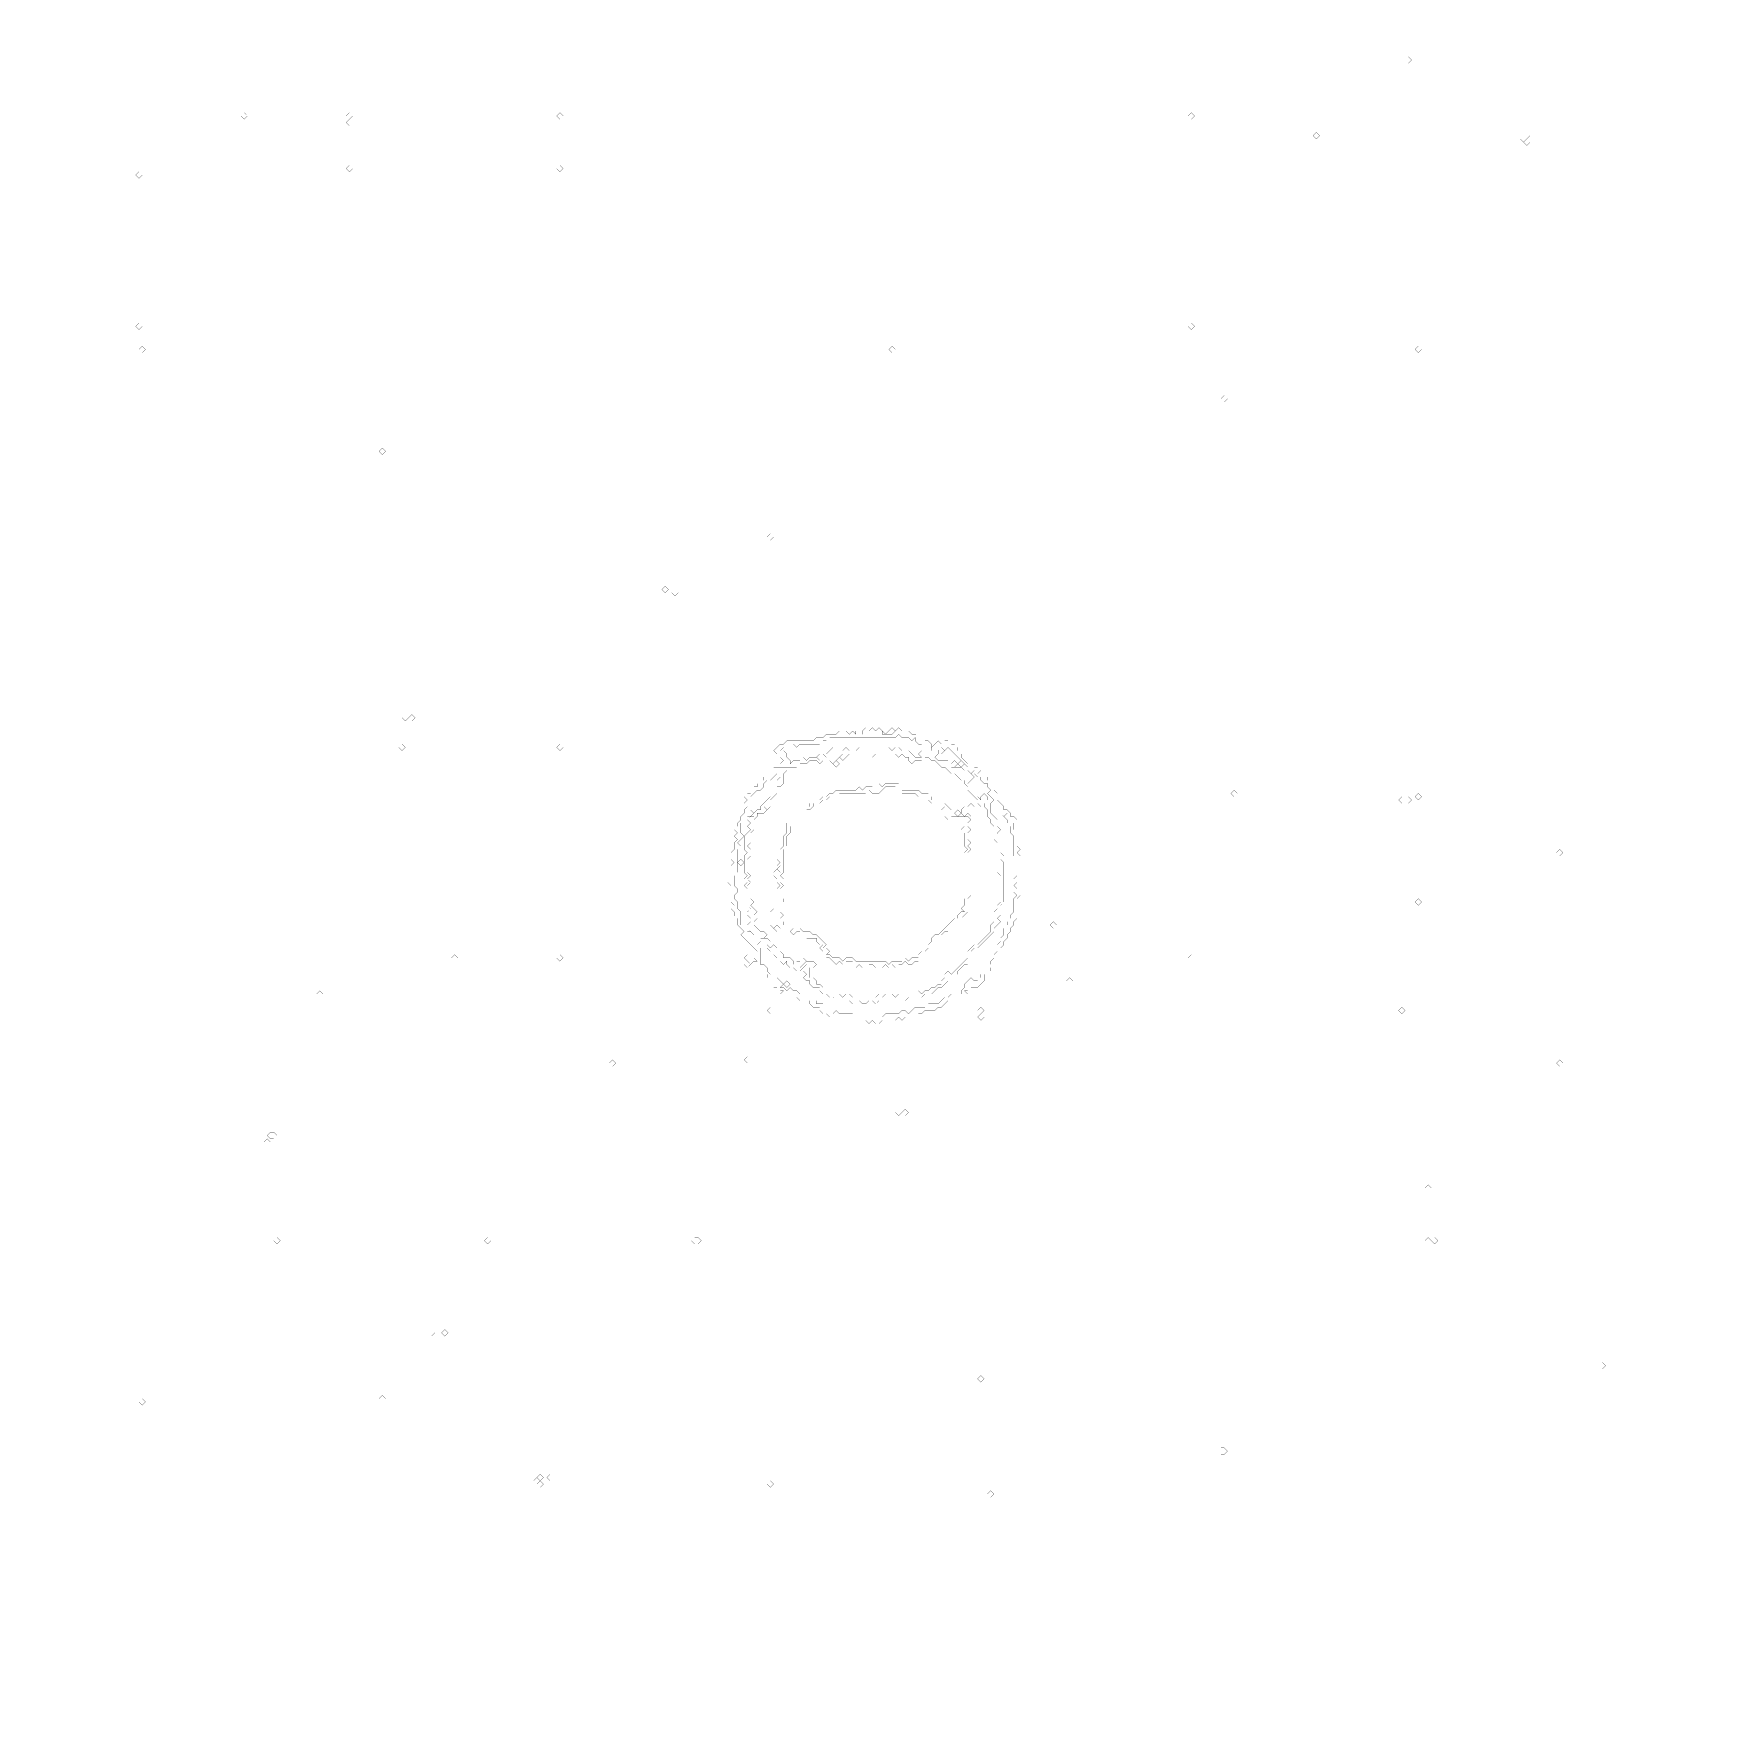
# Model space of a CAD drawing. Header units: metres. Extents: x 0 to 5108, y -5108 to 0.
import ezdxf

# ---------------------------------------------------------------- set-up
doc = ezdxf.new("R2010")
doc.units = ezdxf.units.M
doc.layers.add('conductor', color=1, linetype='Continuous')
doc.layers.add('substrate', color=5, linetype='Continuous')

msp = doc.modelspace()

# ---------------------------------------------------------------- linework, layer by layer
at = {"layer": 'conductor', "const_width": 0.5}
for points in [[(2609, -959.6)], [(2629, -2129.2), (2619, -2139.2), (2609, -2139.2), (2599, -2139.2), (2589, -2139.2), (2579, -2139.2), (2569, -2139.2), (2559, -2139.2), (2549, -2139.2), (2539, -2139.2), (2529, -2139.2), (2519, -2139.2), (2509, -2139.2), (2499, -2139.2), (2489, -2139.2), (2479, -2139.2), (2469, -2139.2), (2459, -2139.2), (2449, -2139.2), (2439, -2139.2), (2429.1, -2139.2), (2419.1, -2139.2), (2409.1, -2149.2), (2399.1, -2149.2), (2389.1, -2159.2), (2379.1, -2159.2), (2369.1, -2159.2), (2359.1, -2159.2), (2349.1, -2159.2), (2339.1, -2159.2), (2329.1, -2159.2), (2319.1, -2169.2), (2309.1, -2159.2), (2299.1, -2169.2), (2289.1, -2169.2), (2279.1, -2169.2), (2269.1, -2179.1), (2279.1, -2179.1), (2289.1, -2189.1), (2289.1, -2199.1), (2299.1, -2209.1), (2299.1, -2219.1), (2309.1, -2209.1), (2319.1, -2209.1), (2329.1, -2209.1), (2339.1, -2199.1), (2349.1, -2209.1), (2359.1, -2199.1), (2369.1, -2199.1), (2379.1, -2199.1), (2389.1, -2209.1), (2379.1, -2199.1), (2389.1, -2189.1), (2399.1, -2189.1), (2409.1, -2199.1), (2409.1, -2209.1), (2409.1, -2199.1), (2409.1, -2189.1), (2419.1, -2179.1), (2429.1, -2169.2), (2439, -2179.1), (2449, -2179.1), (2459, -2179.1), (2469, -2169.2), (2479, -2179.1), (2489, -2179.1), (2499, -2179.1), (2509, -2169.2), (2519, -2179.1), (2529, -2169.2), (2539, -2169.2), (2549, -2169.2), (2559, -2169.2), (2569, -2169.2), (2579, -2169.2), (2589, -2169.2), (2599, -2169.2), (2609, -2179.1), (2619, -2169.2), (2629, -2169.2), (2639, -2179.1), (2649, -2179.1), (2659, -2179.1), (2669, -2189.1), (2679, -2199.1), (2688.9, -2199.1), (2698.9, -2199.1), (2688.9, -2189.1), (2698.9, -2179.1), (2698.9, -2169.2), (2698.9, -2159.2), (2688.9, -2159.2), (2679, -2149.2), (2679, -2139.2), (2669, -2149.2), (2659, -2139.2), (2649, -2139.2), (2639, -2139.2)], [(2758.9, -2169.2), (2748.9, -2179.1), (2748.9, -2189.1), (2738.9, -2199.1), (2748.9, -2209.1), (2758.9, -2209.1), (2768.9, -2209.1), (2778.9, -2209.1), (2788.9, -2219.1), (2788.9, -2229.1), (2798.9, -2229.1), (2808.9, -2229.1), (2818.9, -2229.1), (2828.9, -2239.1), (2818.9, -2249.1), (2808.9, -2249.1), (2818.9, -2249.1), (2828.9, -2249.1), (2838.9, -2249.1), (2848.9, -2249.1), (2858.9, -2259.1), (2848.9, -2269.1), (2838.9, -2279.1), (2848.9, -2289.1), (2858.9, -2299.1), (2868.9, -2309.1), (2868.9, -2319.1), (2878.9, -2329.1), (2878.9, -2319.1), (2888.9, -2309.1), (2898.9, -2319.1), (2898.9, -2329.1), (2908.9, -2339.1), (2908.9, -2349.1), (2908.9, -2359.1), (2908.9, -2369.1), (2918.9, -2379.1), (2928.9, -2389.1), (2928.9, -2399.1), (2928.9, -2409.1), (2938.9, -2419.1), (2928.9, -2429.1), (2938.9, -2439), (2938.9, -2449), (2938.9, -2459), (2938.9, -2469), (2938.9, -2479), (2938.9, -2489), (2948.8, -2499), (2938.9, -2509), (2948.8, -2519), (2948.8, -2529), (2948.8, -2539), (2948.8, -2549), (2948.8, -2559), (2948.8, -2569), (2948.8, -2579), (2948.8, -2589), (2948.8, -2599), (2948.8, -2609), (2948.8, -2619), (2948.8, -2629), (2948.8, -2639), (2938.9, -2649), (2938.9, -2659), (2938.9, -2669), (2938.9, -2679), (2928.9, -2688.9), (2938.9, -2698.9), (2928.9, -2708.9), (2918.9, -2718.9), (2918.9, -2728.9), (2908.9, -2738.9), (2898.9, -2748.9), (2888.9, -2758.9), (2878.9, -2768.9), (2868.9, -2778.9), (2858.9, -2778.9), (2848.9, -2788.9), (2848.9, -2798.9), (2848.9, -2808.9), (2848.9, -2818.9), (2838.9, -2828.9), (2828.9, -2828.9), (2818.9, -2838.9), (2808.9, -2848.9), (2808.9, -2858.9), (2798.9, -2868.9), (2788.9, -2868.9), (2778.9, -2868.9), (2778.9, -2878.9), (2768.9, -2888.9), (2758.9, -2898.9), (2748.9, -2898.9), (2738.9, -2908.9), (2728.9, -2918.9), (2718.9, -2918.9), (2708.9, -2918.9), (2698.9, -2928.9), (2688.9, -2928.9), (2679, -2928.9), (2669, -2938.9), (2659, -2928.9), (2649, -2938.9), (2639, -2938.9), (2629, -2938.9), (2619, -2938.9), (2609, -2938.9), (2599, -2938.9), (2589, -2938.9), (2579, -2938.9), (2569, -2938.9), (2559, -2948.8), (2549, -2938.9), (2539, -2938.9), (2529, -2948.8), (2519, -2948.8), (2509, -2938.9), (2499, -2938.9), (2489, -2948.8), (2479, -2938.9), (2469, -2938.9), (2459, -2938.9), (2449, -2938.9), (2439, -2938.9), (2429.1, -2928.9), (2419.1, -2928.9), (2409.1, -2918.9), (2399.1, -2918.9), (2389.1, -2908.9), (2389.1, -2898.9), (2379.1, -2898.9), (2369.1, -2898.9), (2359.1, -2888.9), (2359.1, -2878.9), (2349.1, -2878.9), (2339.1, -2868.9), (2349.1, -2858.9), (2339.1, -2848.9), (2339.1, -2838.9), (2349.1, -2828.9), (2339.1, -2838.9), (2329.1, -2848.9), (2319.1, -2848.9), (2309.1, -2838.9), (2299.1, -2838.9), (2289.1, -2828.9), (2289.1, -2818.9), (2279.1, -2828.9), (2269.1, -2818.9), (2269.1, -2808.9), (2269.1, -2798.9), (2259.1, -2808.9), (2249.1, -2798.9), (2249.1, -2788.9), (2239.1, -2788.9), (2229.1, -2778.9), (2219.1, -2778.9), (2209.1, -2778.9), (2199.1, -2768.9), (2209.1, -2758.9), (2199.1, -2758.9), (2189.1, -2758.9), (2199.1, -2768.9), (2209.1, -2778.9), (2209.1, -2788.9), (2209.1, -2798.9), (2209.1, -2808.9), (2209.1, -2818.9), (2209.1, -2828.9), (2219.1, -2828.9), (2229.1, -2838.9), (2229.1, -2848.9), (2239.1, -2858.9), (2239.1, -2868.9), (2249.1, -2868.9), (2259.1, -2868.9), (2269.1, -2878.9), (2279.1, -2888.9), (2269.1, -2898.9), (2279.1, -2898.9), (2289.1, -2908.9), (2299.1, -2898.9), (2309.1, -2908.9), (2319.1, -2908.9), (2329.1, -2918.9), (2339.1, -2918.9), (2349.1, -2918.9), (2359.1, -2928.9), (2369.1, -2928.9), (2379.1, -2938.9), (2379.1, -2948.8), (2389.1, -2948.8), (2399.1, -2948.8), (2409.1, -2958.8), (2419.1, -2968.8), (2429.1, -2978.8), (2439, -2968.8), (2449, -2978.8), (2459, -2978.8), (2469, -2978.8), (2479, -2978.8), (2489, -2978.8), (2499, -2988.8), (2509, -2988.8), (2519, -2988.8), (2529, -2988.8), (2539, -2988.8), (2549, -2988.8), (2559, -2988.8), (2569, -2988.8), (2579, -2988.8), (2589, -2978.8), (2599, -2978.8), (2609, -2978.8), (2619, -2978.8), (2629, -2978.8), (2639, -2968.8), (2649, -2968.8), (2659, -2978.8), (2669, -2968.8), (2679, -2958.8), (2688.9, -2958.8), (2698.9, -2958.8), (2708.9, -2958.8), (2718.9, -2948.8), (2728.9, -2948.8), (2738.9, -2948.8), (2748.9, -2948.8), (2758.9, -2938.9), (2768.9, -2928.9), (2778.9, -2928.9), (2788.9, -2918.9), (2798.9, -2918.9), (2808.9, -2918.9), (2818.9, -2918.9), (2818.9, -2908.9), (2828.9, -2898.9), (2828.9, -2888.9), (2838.9, -2878.9), (2848.9, -2868.9), (2858.9, -2878.9), (2868.9, -2878.9), (2878.9, -2868.9), (2878.9, -2858.9), (2888.9, -2848.9), (2898.9, -2838.9), (2908.9, -2828.9), (2908.9, -2818.9), (2918.9, -2808.9), (2918.9, -2798.9), (2928.9, -2788.9), (2928.9, -2778.9), (2928.9, -2768.9), (2938.9, -2758.9), (2938.9, -2748.9), (2948.8, -2738.9), (2948.8, -2728.9), (2948.8, -2718.9), (2958.8, -2708.9), (2958.8, -2698.9), (2968.8, -2688.9), (2968.8, -2679), (2978.8, -2669), (2978.8, -2659), (2978.8, -2649), (2978.8, -2639), (2978.8, -2629), (2988.8, -2619), (2978.8, -2609), (2988.8, -2599), (2978.8, -2589), (2988.8, -2579), (2978.8, -2569), (2988.8, -2559), (2988.8, -2549), (2988.8, -2539), (2988.8, -2529), (2988.8, -2519), (2988.8, -2509), (2978.8, -2499), (2978.8, -2489), (2978.8, -2479), (2978.8, -2469), (2978.8, -2459), (2978.8, -2449), (2978.8, -2439), (2968.8, -2429.1), (2968.8, -2419.1), (2968.8, -2409.1), (2958.8, -2399.1), (2958.8, -2389.1), (2948.8, -2379.1), (2958.8, -2369.1), (2948.8, -2379.1), (2938.9, -2369.1), (2938.9, -2359.1), (2938.9, -2349.1), (2928.9, -2349.1), (2918.9, -2349.1), (2908.9, -2339.1), (2918.9, -2329.1), (2908.9, -2319.1), (2898.9, -2309.1), (2908.9, -2299.1), (2898.9, -2289.1), (2898.9, -2279.1), (2888.9, -2279.1), (2878.9, -2269.1), (2878.9, -2259.1), (2868.9, -2259.1), (2858.9, -2249.1), (2858.9, -2239.1), (2848.9, -2249.1), (2838.9, -2239.1), (2838.9, -2229.1), (2828.9, -2219.1), (2818.9, -2209.1), (2808.9, -2199.1), (2798.9, -2189.1), (2788.9, -2179.1), (2778.9, -2169.2), (2768.9, -2179.1)], [(2718.9, -2159.2), (2718.9, -2169.2)], [(2718.9, -2189.1)], [(2748.9, -2179.1), (2758.9, -2169.2), (2768.9, -2179.1), (2758.9, -2189.1)], [(2788.9, -2219.1), (2798.9, -2209.1), (2808.9, -2219.1), (2798.9, -2229.1)], [(2808.9, -2219.1), (2818.9, -2209.1), (2828.9, -2219.1), (2818.9, -2229.1)], [(2259.1, -2249.1), (2249.1, -2259.1), (2239.1, -2269.1), (2229.1, -2269.1), (2219.1, -2279.1), (2219.1, -2289.1), (2209.1, -2299.1), (2199.1, -2299.1), (2189.1, -2309.1), (2179.1, -2319.1), (2179.1, -2329.1), (2179.1, -2339.1), (2179.1, -2349.1), (2179.1, -2359.1), (2189.1, -2369.1), (2179.1, -2379.1), (2169.2, -2379.1), (2169.2, -2389.1), (2159.2, -2399.1), (2149.2, -2399.1), (2149.2, -2409.1), (2149.2, -2419.1), (2149.2, -2429.1), (2159.2, -2439), (2149.2, -2449), (2139.2, -2459), (2149.2, -2469), (2139.2, -2479), (2139.2, -2489), (2139.2, -2499), (2139.2, -2509), (2139.2, -2519), (2139.2, -2529), (2139.2, -2539), (2139.2, -2549), (2129.2, -2559), (2129.2, -2569), (2129.2, -2579), (2129.2, -2589), (2139.2, -2599), (2139.2, -2609), (2129.2, -2619), (2129.2, -2629), (2139.2, -2639), (2139.2, -2649), (2139.2, -2659), (2149.2, -2669), (2149.2, -2679), (2149.2, -2688.9), (2149.2, -2698.9), (2149.2, -2708.9), (2159.2, -2708.9), (2169.2, -2718.9), (2169.2, -2728.9), (2179.1, -2728.9), (2189.1, -2738.9), (2179.1, -2728.9), (2169.2, -2718.9), (2169.2, -2708.9), (2179.1, -2698.9), (2179.1, -2688.9), (2169.2, -2679), (2169.2, -2669), (2179.1, -2659), (2169.2, -2649), (2169.2, -2639), (2169.2, -2629), (2169.2, -2619), (2169.2, -2609), (2169.2, -2599), (2159.2, -2589), (2169.2, -2579), (2159.2, -2569), (2169.2, -2559), (2159.2, -2549), (2159.2, -2539), (2159.2, -2529), (2159.2, -2519), (2159.2, -2509), (2159.2, -2499), (2169.2, -2489), (2159.2, -2479), (2159.2, -2469), (2159.2, -2459), (2159.2, -2449), (2159.2, -2439), (2169.2, -2429.1), (2179.1, -2419.1), (2169.2, -2409.1), (2179.1, -2399.1), (2169.2, -2389.1), (2179.1, -2379.1), (2189.1, -2379.1), (2189.1, -2369.1), (2199.1, -2359.1), (2209.1, -2359.1), (2209.1, -2349.1), (2219.1, -2339.1), (2229.1, -2329.1), (2239.1, -2319.1), (2239.1, -2309.1), (2239.1, -2299.1), (2249.1, -2289.1), (2259.1, -2279.1), (2259.1, -2269.1), (2269.1, -2259.1), (2269.1, -2249.1)], [(2589, -2289.1), (2579, -2299.1), (2569, -2309.1), (2559, -2309.1), (2549, -2309.1), (2539, -2299.1), (2529, -2309.1), (2519, -2309.1), (2509, -2309.1), (2499, -2309.1), (2489, -2309.1), (2479, -2309.1), (2469, -2309.1), (2459, -2309.1), (2449, -2309.1), (2439, -2319.1), (2429.1, -2319.1), (2419.1, -2319.1), (2409.1, -2329.1), (2399.1, -2329.1), (2389.1, -2339.1), (2379.1, -2339.1), (2369.1, -2339.1), (2369.1, -2349.1), (2359.1, -2359.1), (2349.1, -2359.1), (2339.1, -2369.1), (2329.1, -2379.1), (2319.1, -2389.1), (2309.1, -2399.1), (2299.1, -2409.1), (2299.1, -2419.1), (2299.1, -2429.1), (2289.1, -2439), (2289.1, -2449), (2289.1, -2459), (2289.1, -2469), (2279.1, -2479), (2279.1, -2489), (2279.1, -2499), (2279.1, -2509), (2279.1, -2519), (2279.1, -2529), (2279.1, -2539), (2279.1, -2549), (2269.1, -2559), (2279.1, -2569), (2269.1, -2579), (2279.1, -2589), (2269.1, -2599), (2269.1, -2609), (2269.1, -2619), (2279.1, -2629), (2279.1, -2639), (2269.1, -2649), (2269.1, -2659), (2269.1, -2669), (2279.1, -2679), (2269.1, -2688.9), (2279.1, -2698.9), (2279.1, -2708.9), (2289.1, -2698.9), (2299.1, -2708.9), (2309.1, -2708.9), (2319.1, -2718.9), (2329.1, -2718.9), (2339.1, -2728.9), (2349.1, -2728.9), (2359.1, -2728.9), (2369.1, -2738.9), (2379.1, -2738.9), (2389.1, -2748.9), (2399.1, -2758.9), (2409.1, -2768.9), (2399.1, -2778.9), (2409.1, -2778.9), (2419.1, -2788.9), (2409.1, -2798.9), (2419.1, -2798.9), (2429.1, -2808.9), (2439, -2808.9), (2449, -2808.9), (2459, -2818.9), (2469, -2808.9), (2479, -2808.9), (2489, -2808.9), (2499, -2818.9), (2509, -2818.9), (2519, -2818.9), (2529, -2818.9), (2539, -2818.9), (2549, -2818.9), (2559, -2818.9), (2569, -2818.9), (2579, -2818.9), (2589, -2818.9), (2599, -2828.9), (2609, -2818.9), (2619, -2818.9), (2629, -2818.9), (2639, -2818.9), (2649, -2808.9), (2659, -2818.9), (2669, -2808.9), (2679, -2808.9), (2688.9, -2808.9), (2688.9, -2798.9), (2698.9, -2788.9), (2708.9, -2788.9), (2718.9, -2778.9), (2718.9, -2768.9), (2728.9, -2758.9), (2728.9, -2748.9), (2738.9, -2738.9), (2748.9, -2738.9), (2758.9, -2728.9), (2768.9, -2718.9), (2778.9, -2708.9), (2788.9, -2698.9), (2798.9, -2688.9), (2808.9, -2688.9), (2808.9, -2679), (2818.9, -2669), (2828.9, -2669), (2818.9, -2659), (2828.9, -2649), (2828.9, -2639), (2828.9, -2629), (2838.9, -2619), (2838.9, -2609), (2838.9, -2599), (2848.9, -2589), (2838.9, -2579), (2838.9, -2569), (2838.9, -2559), (2838.9, -2549), (2838.9, -2539), (2838.9, -2529), (2848.9, -2519), (2838.9, -2509), (2838.9, -2499), (2828.9, -2489), (2838.9, -2479), (2828.9, -2469), (2828.9, -2459), (2828.9, -2449), (2828.9, -2439), (2828.9, -2429.1), (2818.9, -2419.1), (2828.9, -2409.1), (2818.9, -2399.1), (2828.9, -2389.1), (2818.9, -2389.1), (2808.9, -2389.1), (2798.9, -2389.1), (2788.9, -2389.1), (2778.9, -2389.1), (2768.9, -2379.1), (2768.9, -2369.1), (2758.9, -2359.1), (2768.9, -2349.1), (2758.9, -2349.1), (2748.9, -2339.1), (2738.9, -2329.1), (2728.9, -2339.1), (2718.9, -2329.1), (2718.9, -2319.1), (2708.9, -2319.1), (2698.9, -2319.1), (2688.9, -2319.1), (2679, -2309.1), (2669, -2309.1), (2659, -2309.1), (2649, -2309.1), (2639, -2309.1), (2629, -2299.1), (2619, -2289.1), (2609, -2289.1), (2599, -2289.1)], [(2808.9, -2369.1)], [(2848.9, -2369.1)], [(2139.2, -2519), (2149.2, -2509), (2159.2, -2519), (2149.2, -2529)], [(2249.1, -2688.9)], [(2279.1, -2888.9), (2289.1, -2878.9), (2299.1, -2888.9), (2289.1, -2898.9)], [(2649, -3278.7)]]:
    msp.add_lwpolyline(points, close=True, dxfattribs=at)
at = {"layer": 'substrate', "const_width": 0.5}
for points in [[(0, 0), (0, -10), (0, -20), (0, -30), (0, -40), (0, -50), (0, -60), (0, -70), (0, -80), (0, -90), (0, -100), (0, -110), (0, -120), (0, -129.9), (0, -139.9), (0, -149.9), (0, -159.9), (0, -169.9), (0, -179.9), (0, -189.9), (0, -199.9), (0, -209.9), (0, -219.9), (0, -229.9), (0, -239.9), (0, -249.9), (0, -259.9), (0, -269.9), (0, -279.9), (0, -289.9), (0, -299.9), (0, -309.9), (0, -319.9), (0, -329.9), (0, -339.9), (0, -349.9), (0, -359.9), (0, -369.9), (0, -379.9), (0, -389.8), (0, -399.8), (0, -409.8), (0, -419.8), (0, -429.8), (0, -439.8), (0, -449.8), (0, -459.8), (0, -469.8), (0, -479.8), (0, -489.8), (0, -499.8), (0, -509.8), (0, -519.8), (0, -529.8), (0, -539.8), (0, -549.8), (0, -559.8), (0, -569.8), (0, -579.8), (0, -589.8), (0, -599.8), (0, -609.8), (0, -619.8), (0, -629.8), (0, -639.8), (0, -649.7), (0, -659.7), (0, -669.7), (0, -679.7), (0, -689.7), (0, -699.7), (0, -709.7), (0, -719.7), (0, -729.7), (0, -739.7), (0, -749.7), (0, -759.7), (0, -769.7), (0, -779.7), (0, -789.7), (0, -799.7), (0, -809.7), (0, -819.7), (0, -829.7), (0, -839.7), (0, -849.7), (0, -859.7), (0, -869.7), (0, -879.7), (0, -889.7), (0, -899.6), (0, -909.6), (0, -919.6), (0, -929.6), (0, -939.6), (0, -949.6), (0, -959.6), (0, -969.6), (0, -979.6), (0, -989.6), (0, -999.6), (0, -1009.6), (0, -1019.6), (0, -1029.6), (0, -1039.6), (0, -1049.6), (0, -1059.6), (0, -1069.6), (0, -1079.6), (0, -1089.6), (0, -1099.6), (0, -1109.6), (0, -1119.6), (0, -1129.6), (0, -1139.6), (0, -1149.6), (0, -1159.5), (0, -1169.5), (0, -1179.5), (0, -1189.5), (0, -1199.5), (0, -1209.5), (0, -1219.5), (0, -1229.5), (0, -1239.5), (0, -1249.5), (0, -1259.5), (0, -1269.5), (0, -1279.5), (0, -1289.5), (0, -1299.5), (0, -1309.5), (0, -1319.5), (0, -1329.5), (0, -1339.5), (0, -1349.5), (0, -1359.5), (0, -1369.5), (0, -1379.5), (0, -1389.5), (0, -1399.5), (0, -1409.4), (0, -1419.4), (0, -1429.4), (0, -1439.4), (0, -1449.4), (0, -1459.4), (0, -1469.4), (0, -1479.4), (0, -1489.4), (0, -1499.4), (0, -1509.4), (0, -1519.4), (0, -1529.4), (0, -1539.4), (0, -1549.4), (0, -1559.4), (0, -1569.4), (0, -1579.4), (0, -1589.4), (0, -1599.4), (0, -1609.4), (0, -1619.4), (0, -1629.4), (0, -1639.4), (0, -1649.4), (0, -1659.4), (0, -1669.3), (0, -1679.3), (0, -1689.3), (0, -1699.3), (0, -1709.3), (0, -1719.3), (0, -1729.3), (0, -1739.3), (0, -1749.3), (0, -1759.3), (0, -1769.3), (0, -1779.3), (0, -1789.3), (0, -1799.3), (0, -1809.3), (0, -1819.3), (0, -1829.3), (0, -1839.3), (0, -1849.3), (0, -1859.3), (0, -1869.3), (0, -1879.3), (0, -1889.3), (0, -1899.3), (0, -1909.3), (0, -1919.2), (0, -1929.2), (0, -1939.2), (0, -1949.2), (0, -1959.2), (0, -1969.2), (0, -1979.2), (0, -1989.2), (0, -1999.2), (0, -2009.2), (0, -2019.2), (0, -2029.2), (0, -2039.2), (0, -2049.2), (0, -2059.2), (0, -2069.2), (0, -2079.2), (0, -2089.2), (0, -2099.2), (0, -2109.2), (0, -2119.2), (0, -2129.2), (0, -2139.2), (0, -2149.2), (0, -2159.2), (0, -2169.2), (0, -2179.1), (0, -2189.1), (0, -2199.1), (0, -2209.1), (0, -2219.1), (0, -2229.1), (0, -2239.1), (0, -2249.1), (0, -2259.1), (0, -2269.1), (0, -2279.1), (0, -2289.1), (0, -2299.1), (0, -2309.1), (0, -2319.1), (0, -2329.1), (0, -2339.1), (0, -2349.1), (0, -2359.1), (0, -2369.1), (0, -2379.1), (0, -2389.1), (0, -2399.1), (0, -2409.1), (0, -2419.1), (0, -2429.1), (0, -2439), (0, -2449), (0, -2459), (0, -2469), (0, -2479), (0, -2489), (0, -2499), (0, -2509), (0, -2519), (0, -2529), (0, -2539), (0, -2549), (0, -2559), (0, -2569), (0, -2579), (0, -2589), (0, -2599), (0, -2609), (0, -2619), (0, -2629), (0, -2639), (0, -2649), (0, -2659), (0, -2669), (0, -2679), (0, -2688.9), (0, -2698.9), (0, -2708.9), (0, -2718.9), (0, -2728.9), (0, -2738.9), (0, -2748.9), (0, -2758.9), (0, -2768.9), (0, -2778.9), (0, -2788.9), (0, -2798.9), (0, -2808.9), (0, -2818.9), (0, -2828.9), (0, -2838.9), (0, -2848.9), (0, -2858.9), (0, -2868.9), (0, -2878.9), (0, -2888.9), (0, -2898.9), (0, -2908.9), (0, -2918.9), (0, -2928.9), (0, -2938.9), (0, -2948.8), (0, -2958.8), (0, -2968.8), (0, -2978.8), (0, -2988.8), (0, -2998.8), (0, -3008.8), (0, -3018.8), (0, -3028.8), (0, -3038.8), (0, -3048.8), (0, -3058.8), (0, -3068.8), (0, -3078.8), (0, -3088.8), (0, -3098.8), (0, -3108.8), (0, -3118.8), (0, -3128.8), (0, -3138.8), (0, -3148.8), (0, -3158.8), (0, -3168.8), (0, -3178.8), (0, -3188.8), (0, -3198.8), (0, -3208.7), (0, -3218.7), (0, -3228.7), (0, -3238.7), (0, -3248.7), (0, -3258.7), (0, -3268.7), (0, -3278.7), (0, -3288.7), (0, -3298.7), (0, -3308.7), (0, -3318.7), (0, -3328.7), (0, -3338.7), (0, -3348.7), (0, -3358.7), (0, -3368.7), (0, -3378.7), (0, -3388.7), (0, -3398.7), (0, -3408.7), (0, -3418.7), (0, -3428.7), (0, -3438.7), (0, -3448.7), (0, -3458.6), (0, -3468.6), (0, -3478.6), (0, -3488.6), (0, -3498.6), (0, -3508.6), (0, -3518.6), (0, -3528.6), (0, -3538.6), (0, -3548.6), (0, -3558.6), (0, -3568.6), (0, -3578.6), (0, -3588.6), (0, -3598.6), (0, -3608.6), (0, -3618.6), (0, -3628.6), (0, -3638.6), (0, -3648.6), (0, -3658.6), (0, -3668.6), (0, -3678.6), (0, -3688.6), (0, -3698.6), (0, -3708.6), (0, -3718.5), (0, -3728.5), (0, -3738.5), (0, -3748.5), (0, -3758.5), (0, -3768.5), (0, -3778.5), (0, -3788.5), (0, -3798.5), (0, -3808.5), (0, -3818.5), (0, -3828.5), (0, -3838.5), (0, -3848.5), (0, -3858.5), (0, -3868.5), (0, -3878.5), (0, -3888.5), (0, -3898.5), (0, -3908.5), (0, -3918.5), (0, -3928.5), (0, -3938.5), (0, -3948.5), (0, -3958.5), (0, -3968.4), (0, -3978.4), (0, -3988.4), (0, -3998.4), (0, -4008.4), (0, -4018.4), (0, -4028.4), (0, -4038.4), (0, -4048.4), (0, -4058.4), (0, -4068.4), (0, -4078.4), (0, -4088.4), (0, -4098.4), (0, -4108.4), (0, -4118.4), (0, -4128.4), (0, -4138.4), (0, -4148.4), (0, -4158.4), (0, -4168.4), (0, -4178.4), (0, -4188.4), (0, -4198.4), (0, -4208.4), (0, -4218.4), (0, -4228.3), (0, -4238.3), (0, -4248.3), (0, -4258.3), (0, -4268.3), (0, -4278.3), (0, -4288.3), (0, -4298.3), (0, -4308.3), (0, -4318.3), (0, -4328.3), (0, -4338.3), (0, -4348.3), (0, -4358.3), (0, -4368.3), (0, -4378.3), (0, -4388.3), (0, -4398.3), (0, -4408.3), (0, -4418.3), (0, -4428.3), (0, -4438.3), (0, -4448.3), (0, -4458.3), (0, -4468.3), (0, -4478.2), (0, -4488.2), (0, -4498.2), (0, -4508.2), (0, -4518.2), (0, -4528.2), (0, -4538.2), (0, -4548.2), (0, -4558.2), (0, -4568.2), (0, -4578.2), (0, -4588.2), (0, -4598.2), (0, -4608.2), (0, -4618.2), (0, -4628.2), (0, -4638.2), (0, -4648.2), (0, -4658.2), (0, -4668.2), (0, -4678.2), (0, -4688.2), (0, -4698.2), (0, -4708.2), (0, -4718.2), (0, -4728.2), (0, -4738.1), (0, -4748.1), (0, -4758.1), (0, -4768.1), (0, -4778.1), (0, -4788.1), (0, -4798.1), (0, -4808.1), (0, -4818.1), (0, -4828.1), (0, -4838.1), (0, -4848.1), (0, -4858.1), (0, -4868.1), (0, -4878.1), (0, -4888.1), (0, -4898.1), (0, -4908.1), (0, -4918.1), (0, -4928.1), (0, -4938.1), (0, -4948.1), (0, -4958.1), (0, -4968.1), (0, -4978.1), (0, -4988.1), (0, -4998), (0, -5008), (0, -5018), (0, -5028), (0, -5038), (0, -5048), (0, -5058), (0, -5068), (0, -5078), (0, -5088), (0, -5098), (0, -5108), (10, -5108), (20, -5108), (30, -5108), (40, -5108), (50, -5108), (60, -5108), (70, -5108), (80, -5108), (90, -5108), (100, -5108), (110, -5108), (120, -5108), (129.9, -5108), (139.9, -5108), (149.9, -5108), (159.9, -5108), (169.9, -5108), (179.9, -5108), (189.9, -5108), (199.9, -5108), (209.9, -5108), (219.9, -5108), (229.9, -5108), (239.9, -5108), (249.9, -5108), (259.9, -5108), (269.9, -5108), (279.9, -5108), (289.9, -5108), (299.9, -5108), (309.9, -5108), (319.9, -5108), (329.9, -5108), (339.9, -5108), (349.9, -5108), (359.9, -5108), (369.9, -5108), (379.9, -5108), (389.8, -5108), (399.8, -5108), (409.8, -5108), (419.8, -5108), (429.8, -5108), (439.8, -5108), (449.8, -5108), (459.8, -5108), (469.8, -5108), (479.8, -5108), (489.8, -5108), (499.8, -5108), (509.8, -5108), (519.8, -5108), (529.8, -5108), (539.8, -5108), (549.8, -5108), (559.8, -5108), (569.8, -5108), (579.8, -5108), (589.8, -5108), (599.8, -5108), (609.8, -5108), (619.8, -5108), (629.8, -5108), (639.8, -5108), (649.7, -5108), (659.7, -5108), (669.7, -5108), (679.7, -5108), (689.7, -5108), (699.7, -5108), (709.7, -5108), (719.7, -5108), (729.7, -5108), (739.7, -5108), (749.7, -5108), (759.7, -5108), (769.7, -5108), (779.7, -5108), (789.7, -5108), (799.7, -5108), (809.7, -5108), (819.7, -5108), (829.7, -5108), (839.7, -5108), (849.7, -5108), (859.7, -5108), (869.7, -5108), (879.7, -5108), (889.7, -5108), (899.6, -5108), (909.6, -5108), (919.6, -5108), (929.6, -5108), (939.6, -5108), (949.6, -5108), (959.6, -5108), (969.6, -5108), (979.6, -5108), (989.6, -5108), (999.6, -5108), (1009.6, -5108), (1019.6, -5108), (1029.6, -5108), (1039.6, -5108), (1049.6, -5108), (1059.6, -5108), (1069.6, -5108), (1079.6, -5108), (1089.6, -5108), (1099.6, -5108), (1109.6, -5108), (1119.6, -5108), (1129.6, -5108), (1139.6, -5108), (1149.6, -5108), (1159.5, -5108), (1169.5, -5108), (1179.5, -5108), (1189.5, -5108), (1199.5, -5108), (1209.5, -5108), (1219.5, -5108), (1229.5, -5108), (1239.5, -5108), (1249.5, -5108), (1259.5, -5108), (1269.5, -5108), (1279.5, -5108), (1289.5, -5108), (1299.5, -5108), (1309.5, -5108), (1319.5, -5108), (1329.5, -5108), (1339.5, -5108), (1349.5, -5108), (1359.5, -5108), (1369.5, -5108), (1379.5, -5108), (1389.5, -5108), (1399.5, -5108), (1409.4, -5108), (1419.4, -5108), (1429.4, -5108), (1439.4, -5108), (1449.4, -5108), (1459.4, -5108), (1469.4, -5108), (1479.4, -5108), (1489.4, -5108), (1499.4, -5108), (1509.4, -5108), (1519.4, -5108), (1529.4, -5108), (1539.4, -5108), (1549.4, -5108), (1559.4, -5108), (1569.4, -5108), (1579.4, -5108), (1589.4, -5108), (1599.4, -5108), (1609.4, -5108), (1619.4, -5108), (1629.4, -5108), (1639.4, -5108), (1649.4, -5108), (1659.4, -5108), (1669.3, -5108), (1679.3, -5108), (1689.3, -5108), (1699.3, -5108), (1709.3, -5108), (1719.3, -5108), (1729.3, -5108), (1739.3, -5108), (1749.3, -5108), (1759.3, -5108), (1769.3, -5108), (1779.3, -5108), (1789.3, -5108), (1799.3, -5108), (1809.3, -5108), (1819.3, -5108), (1829.3, -5108), (1839.3, -5108), (1849.3, -5108), (1859.3, -5108), (1869.3, -5108), (1879.3, -5108), (1889.3, -5108), (1899.3, -5108), (1909.3, -5108), (1919.2, -5108), (1929.2, -5108), (1939.2, -5108), (1949.2, -5108), (1959.2, -5108), (1969.2, -5108), (1979.2, -5108), (1989.2, -5108), (1999.2, -5108), (2009.2, -5108), (2019.2, -5108), (2029.2, -5108), (2039.2, -5108), (2049.2, -5108), (2059.2, -5108), (2069.2, -5108), (2079.2, -5108), (2089.2, -5108), (2099.2, -5108), (2109.2, -5108), (2119.2, -5108), (2129.2, -5108), (2139.2, -5108), (2149.2, -5108), (2159.2, -5108), (2169.2, -5108), (2179.1, -5108), (2189.1, -5108), (2199.1, -5108), (2209.1, -5108), (2219.1, -5108), (2229.1, -5108), (2239.1, -5108), (2249.1, -5108), (2259.1, -5108), (2269.1, -5108), (2279.1, -5108), (2289.1, -5108), (2299.1, -5108), (2309.1, -5108), (2319.1, -5108), (2329.1, -5108), (2339.1, -5108), (2349.1, -5108), (2359.1, -5108), (2369.1, -5108), (2379.1, -5108), (2389.1, -5108), (2399.1, -5108), (2409.1, -5108), (2419.1, -5108), (2429.1, -5108), (2439, -5108), (2449, -5108), (2459, -5108), (2469, -5108), (2479, -5108), (2489, -5108), (2499, -5108), (2509, -5108), (2519, -5108), (2529, -5108), (2539, -5108), (2549, -5108), (2559, -5108), (2569, -5108), (2579, -5108), (2589, -5108), (2599, -5108), (2609, -5108), (2619, -5108), (2629, -5108), (2639, -5108), (2649, -5108), (2659, -5108), (2669, -5108), (2679, -5108), (2688.9, -5108), (2698.9, -5108), (2708.9, -5108), (2718.9, -5108), (2728.9, -5108), (2738.9, -5108), (2748.9, -5108), (2758.9, -5108), (2768.9, -5108), (2778.9, -5108), (2788.9, -5108), (2798.9, -5108), (2808.9, -5108), (2818.9, -5108), (2828.9, -5108), (2838.9, -5108), (2848.9, -5108), (2858.9, -5108), (2868.9, -5108), (2878.9, -5108), (2888.9, -5108), (2898.9, -5108), (2908.9, -5108), (2918.9, -5108), (2928.9, -5108), (2938.9, -5108), (2948.8, -5108), (2958.8, -5108), (2968.8, -5108), (2978.8, -5108), (2988.8, -5108), (2998.8, -5108), (3008.8, -5108), (3018.8, -5108), (3028.8, -5108), (3038.8, -5108), (3048.8, -5108), (3058.8, -5108), (3068.8, -5108), (3078.8, -5108), (3088.8, -5108), (3098.8, -5108), (3108.8, -5108), (3118.8, -5108), (3128.8, -5108), (3138.8, -5108), (3148.8, -5108), (3158.8, -5108), (3168.8, -5108), (3178.8, -5108), (3188.8, -5108), (3198.8, -5108), (3208.7, -5108), (3218.7, -5108), (3228.7, -5108), (3238.7, -5108), (3248.7, -5108), (3258.7, -5108), (3268.7, -5108), (3278.7, -5108), (3288.7, -5108), (3298.7, -5108), (3308.7, -5108), (3318.7, -5108), (3328.7, -5108), (3338.7, -5108), (3348.7, -5108), (3358.7, -5108), (3368.7, -5108), (3378.7, -5108), (3388.7, -5108), (3398.7, -5108), (3408.7, -5108), (3418.7, -5108), (3428.7, -5108), (3438.7, -5108), (3448.7, -5108), (3458.6, -5108), (3468.6, -5108), (3478.6, -5108), (3488.6, -5108), (3498.6, -5108), (3508.6, -5108), (3518.6, -5108), (3528.6, -5108), (3538.6, -5108), (3548.6, -5108), (3558.6, -5108), (3568.6, -5108), (3578.6, -5108), (3588.6, -5108), (3598.6, -5108), (3608.6, -5108), (3618.6, -5108), (3628.6, -5108), (3638.6, -5108), (3648.6, -5108), (3658.6, -5108), (3668.6, -5108), (3678.6, -5108), (3688.6, -5108), (3698.6, -5108), (3708.6, -5108), (3718.5, -5108), (3728.5, -5108), (3738.5, -5108), (3748.5, -5108), (3758.5, -5108), (3768.5, -5108), (3778.5, -5108), (3788.5, -5108), (3798.5, -5108), (3808.5, -5108), (3818.5, -5108), (3828.5, -5108), (3838.5, -5108), (3848.5, -5108), (3858.5, -5108), (3868.5, -5108), (3878.5, -5108), (3888.5, -5108), (3898.5, -5108), (3908.5, -5108), (3918.5, -5108), (3928.5, -5108), (3938.5, -5108), (3948.5, -5108), (3958.5, -5108), (3968.4, -5108), (3978.4, -5108), (3988.4, -5108), (3998.4, -5108), (4008.4, -5108), (4018.4, -5108), (4028.4, -5108), (4038.4, -5108), (4048.4, -5108), (4058.4, -5108), (4068.4, -5108), (4078.4, -5108), (4088.4, -5108), (4098.4, -5108), (4108.4, -5108), (4118.4, -5108), (4128.4, -5108), (4138.4, -5108), (4148.4, -5108), (4158.4, -5108), (4168.4, -5108), (4178.4, -5108), (4188.4, -5108), (4198.4, -5108), (4208.4, -5108), (4218.4, -5108), (4228.3, -5108), (4238.3, -5108), (4248.3, -5108), (4258.3, -5108), (4268.3, -5108), (4278.3, -5108), (4288.3, -5108), (4298.3, -5108), (4308.3, -5108), (4318.3, -5108), (4328.3, -5108), (4338.3, -5108), (4348.3, -5108), (4358.3, -5108), (4368.3, -5108), (4378.3, -5108), (4388.3, -5108), (4398.3, -5108), (4408.3, -5108), (4418.3, -5108), (4428.3, -5108), (4438.3, -5108), (4448.3, -5108), (4458.3, -5108), (4468.3, -5108), (4478.2, -5108), (4488.2, -5108), (4498.2, -5108), (4508.2, -5108), (4518.2, -5108), (4528.2, -5108), (4538.2, -5108), (4548.2, -5108), (4558.2, -5108), (4568.2, -5108), (4578.2, -5108), (4588.2, -5108), (4598.2, -5108), (4608.2, -5108), (4618.2, -5108), (4628.2, -5108), (4638.2, -5108), (4648.2, -5108), (4658.2, -5108), (4668.2, -5108), (4678.2, -5108), (4688.2, -5108), (4698.2, -5108), (4708.2, -5108), (4718.2, -5108), (4728.2, -5108), (4738.1, -5108), (4748.1, -5108), (4758.1, -5108), (4768.1, -5108), (4778.1, -5108), (4788.1, -5108), (4798.1, -5108), (4808.1, -5108), (4818.1, -5108), (4828.1, -5108), (4838.1, -5108), (4848.1, -5108), (4858.1, -5108), (4868.1, -5108), (4878.1, -5108), (4888.1, -5108), (4898.1, -5108), (4908.1, -5108), (4918.1, -5108), (4928.1, -5108), (4938.1, -5108), (4948.1, -5108), (4958.1, -5108), (4968.1, -5108), (4978.1, -5108), (4988.1, -5108), (4998, -5108), (5008, -5108), (5018, -5108), (5028, -5108), (5038, -5108), (5048, -5108), (5058, -5108), (5068, -5108), (5078, -5108), (5088, -5108), (5098, -5108), (5108, -5108), (5108, -5098), (5108, -5088), (5108, -5078), (5108, -5068), (5108, -5058), (5108, -5048), (5108, -5038), (5108, -5028), (5108, -5018), (5108, -5008), (5108, -4998), (5108, -4988.1), (5108, -4978.1), (5108, -4968.1), (5108, -4958.1), (5108, -4948.1), (5108, -4938.1), (5108, -4928.1), (5108, -4918.1), (5108, -4908.1), (5108, -4898.1), (5108, -4888.1), (5108, -4878.1), (5108, -4868.1), (5108, -4858.1), (5108, -4848.1), (5108, -4838.1), (5108, -4828.1), (5108, -4818.1), (5108, -4808.1), (5108, -4798.1), (5108, -4788.1), (5108, -4778.1), (5108, -4768.1), (5108, -4758.1), (5108, -4748.1), (5108, -4738.1), (5108, -4728.2), (5108, -4718.2), (5108, -4708.2), (5108, -4698.2), (5108, -4688.2), (5108, -4678.2), (5108, -4668.2), (5108, -4658.2), (5108, -4648.2), (5108, -4638.2), (5108, -4628.2), (5108, -4618.2), (5108, -4608.2), (5108, -4598.2), (5108, -4588.2), (5108, -4578.2), (5108, -4568.2), (5108, -4558.2), (5108, -4548.2), (5108, -4538.2), (5108, -4528.2), (5108, -4518.2), (5108, -4508.2), (5108, -4498.2), (5108, -4488.2), (5108, -4478.2), (5108, -4468.3), (5108, -4458.3), (5108, -4448.3), (5108, -4438.3), (5108, -4428.3), (5108, -4418.3), (5108, -4408.3), (5108, -4398.3), (5108, -4388.3), (5108, -4378.3), (5108, -4368.3), (5108, -4358.3), (5108, -4348.3), (5108, -4338.3), (5108, -4328.3), (5108, -4318.3), (5108, -4308.3), (5108, -4298.3), (5108, -4288.3), (5108, -4278.3), (5108, -4268.3), (5108, -4258.3), (5108, -4248.3), (5108, -4238.3), (5108, -4228.3), (5108, -4218.4), (5108, -4208.4), (5108, -4198.4), (5108, -4188.4), (5108, -4178.4), (5108, -4168.4), (5108, -4158.4), (5108, -4148.4), (5108, -4138.4), (5108, -4128.4), (5108, -4118.4), (5108, -4108.4), (5108, -4098.4), (5108, -4088.4), (5108, -4078.4), (5108, -4068.4), (5108, -4058.4), (5108, -4048.4), (5108, -4038.4), (5108, -4028.4), (5108, -4018.4), (5108, -4008.4), (5108, -3998.4), (5108, -3988.4), (5108, -3978.4), (5108, -3968.4), (5108, -3958.5), (5108, -3948.5), (5108, -3938.5), (5108, -3928.5), (5108, -3918.5), (5108, -3908.5), (5108, -3898.5), (5108, -3888.5), (5108, -3878.5), (5108, -3868.5), (5108, -3858.5), (5108, -3848.5), (5108, -3838.5), (5108, -3828.5), (5108, -3818.5), (5108, -3808.5), (5108, -3798.5), (5108, -3788.5), (5108, -3778.5), (5108, -3768.5), (5108, -3758.5), (5108, -3748.5), (5108, -3738.5), (5108, -3728.5), (5108, -3718.5), (5108, -3708.6), (5108, -3698.6), (5108, -3688.6), (5108, -3678.6), (5108, -3668.6), (5108, -3658.6), (5108, -3648.6), (5108, -3638.6), (5108, -3628.6), (5108, -3618.6), (5108, -3608.6), (5108, -3598.6), (5108, -3588.6), (5108, -3578.6), (5108, -3568.6), (5108, -3558.6), (5108, -3548.6), (5108, -3538.6), (5108, -3528.6), (5108, -3518.6), (5108, -3508.6), (5108, -3498.6), (5108, -3488.6), (5108, -3478.6), (5108, -3468.6), (5108, -3458.6), (5108, -3448.7), (5108, -3438.7), (5108, -3428.7), (5108, -3418.7), (5108, -3408.7), (5108, -3398.7), (5108, -3388.7), (5108, -3378.7), (5108, -3368.7), (5108, -3358.7), (5108, -3348.7), (5108, -3338.7), (5108, -3328.7), (5108, -3318.7), (5108, -3308.7), (5108, -3298.7), (5108, -3288.7), (5108, -3278.7), (5108, -3268.7), (5108, -3258.7), (5108, -3248.7), (5108, -3238.7), (5108, -3228.7), (5108, -3218.7), (5108, -3208.7), (5108, -3198.8), (5108, -3188.8), (5108, -3178.8), (5108, -3168.8), (5108, -3158.8), (5108, -3148.8), (5108, -3138.8), (5108, -3128.8), (5108, -3118.8), (5108, -3108.8), (5108, -3098.8), (5108, -3088.8), (5108, -3078.8), (5108, -3068.8), (5108, -3058.8), (5108, -3048.8), (5108, -3038.8), (5108, -3028.8), (5108, -3018.8), (5108, -3008.8), (5108, -2998.8), (5108, -2988.8), (5108, -2978.8), (5108, -2968.8), (5108, -2958.8), (5108, -2948.8), (5108, -2938.9), (5108, -2928.9), (5108, -2918.9), (5108, -2908.9), (5108, -2898.9), (5108, -2888.9), (5108, -2878.9), (5108, -2868.9), (5108, -2858.9), (5108, -2848.9), (5108, -2838.9), (5108, -2828.9), (5108, -2818.9), (5108, -2808.9), (5108, -2798.9), (5108, -2788.9), (5108, -2778.9), (5108, -2768.9), (5108, -2758.9), (5108, -2748.9), (5108, -2738.9), (5108, -2728.9), (5108, -2718.9), (5108, -2708.9), (5108, -2698.9), (5108, -2688.9), (5108, -2679), (5108, -2669), (5108, -2659), (5108, -2649), (5108, -2639), (5108, -2629), (5108, -2619), (5108, -2609), (5108, -2599), (5108, -2589), (5108, -2579), (5108, -2569), (5108, -2559), (5108, -2549), (5108, -2539), (5108, -2529), (5108, -2519), (5108, -2509), (5108, -2499), (5108, -2489), (5108, -2479), (5108, -2469), (5108, -2459), (5108, -2449), (5108, -2439), (5108, -2429.1), (5108, -2419.1), (5108, -2409.1), (5108, -2399.1), (5108, -2389.1), (5108, -2379.1), (5108, -2369.1), (5108, -2359.1), (5108, -2349.1), (5108, -2339.1), (5108, -2329.1), (5108, -2319.1), (5108, -2309.1), (5108, -2299.1), (5108, -2289.1), (5108, -2279.1), (5108, -2269.1), (5108, -2259.1), (5108, -2249.1), (5108, -2239.1), (5108, -2229.1), (5108, -2219.1), (5108, -2209.1), (5108, -2199.1), (5108, -2189.1), (5108, -2179.1), (5108, -2169.2), (5108, -2159.2), (5108, -2149.2), (5108, -2139.2), (5108, -2129.2), (5108, -2119.2), (5108, -2109.2), (5108, -2099.2), (5108, -2089.2), (5108, -2079.2), (5108, -2069.2), (5108, -2059.2), (5108, -2049.2), (5108, -2039.2), (5108, -2029.2), (5108, -2019.2), (5108, -2009.2), (5108, -1999.2), (5108, -1989.2), (5108, -1979.2), (5108, -1969.2), (5108, -1959.2), (5108, -1949.2), (5108, -1939.2), (5108, -1929.2), (5108, -1919.2), (5108, -1909.3), (5108, -1899.3), (5108, -1889.3), (5108, -1879.3), (5108, -1869.3), (5108, -1859.3), (5108, -1849.3), (5108, -1839.3), (5108, -1829.3), (5108, -1819.3), (5108, -1809.3), (5108, -1799.3), (5108, -1789.3), (5108, -1779.3), (5108, -1769.3), (5108, -1759.3), (5108, -1749.3), (5108, -1739.3), (5108, -1729.3), (5108, -1719.3), (5108, -1709.3), (5108, -1699.3), (5108, -1689.3), (5108, -1679.3), (5108, -1669.3), (5108, -1659.4), (5108, -1649.4), (5108, -1639.4), (5108, -1629.4), (5108, -1619.4), (5108, -1609.4), (5108, -1599.4), (5108, -1589.4), (5108, -1579.4), (5108, -1569.4), (5108, -1559.4), (5108, -1549.4), (5108, -1539.4), (5108, -1529.4), (5108, -1519.4), (5108, -1509.4), (5108, -1499.4), (5108, -1489.4), (5108, -1479.4), (5108, -1469.4), (5108, -1459.4), (5108, -1449.4), (5108, -1439.4), (5108, -1429.4), (5108, -1419.4), (5108, -1409.4), (5108, -1399.5), (5108, -1389.5), (5108, -1379.5), (5108, -1369.5), (5108, -1359.5), (5108, -1349.5), (5108, -1339.5), (5108, -1329.5), (5108, -1319.5), (5108, -1309.5), (5108, -1299.5), (5108, -1289.5), (5108, -1279.5), (5108, -1269.5), (5108, -1259.5), (5108, -1249.5), (5108, -1239.5), (5108, -1229.5), (5108, -1219.5), (5108, -1209.5), (5108, -1199.5), (5108, -1189.5), (5108, -1179.5), (5108, -1169.5), (5108, -1159.5), (5108, -1149.6), (5108, -1139.6), (5108, -1129.6), (5108, -1119.6), (5108, -1109.6), (5108, -1099.6), (5108, -1089.6), (5108, -1079.6), (5108, -1069.6), (5108, -1059.6), (5108, -1049.6), (5108, -1039.6), (5108, -1029.6), (5108, -1019.6), (5108, -1009.6), (5108, -999.6), (5108, -989.6), (5108, -979.6), (5108, -969.6), (5108, -959.6), (5108, -949.6), (5108, -939.6), (5108, -929.6), (5108, -919.6), (5108, -909.6), (5108, -899.6), (5108, -889.7), (5108, -879.7), (5108, -869.7), (5108, -859.7), (5108, -849.7), (5108, -839.7), (5108, -829.7), (5108, -819.7), (5108, -809.7), (5108, -799.7), (5108, -789.7), (5108, -779.7), (5108, -769.7), (5108, -759.7), (5108, -749.7), (5108, -739.7), (5108, -729.7), (5108, -719.7), (5108, -709.7), (5108, -699.7), (5108, -689.7), (5108, -679.7), (5108, -669.7), (5108, -659.7), (5108, -649.7), (5108, -639.8), (5108, -629.8), (5108, -619.8), (5108, -609.8), (5108, -599.8), (5108, -589.8), (5108, -579.8), (5108, -569.8), (5108, -559.8), (5108, -549.8), (5108, -539.8), (5108, -529.8), (5108, -519.8), (5108, -509.8), (5108, -499.8), (5108, -489.8), (5108, -479.8), (5108, -469.8), (5108, -459.8), (5108, -449.8), (5108, -439.8), (5108, -429.8), (5108, -419.8), (5108, -409.8), (5108, -399.8), (5108, -389.8), (5108, -379.9), (5108, -369.9), (5108, -359.9), (5108, -349.9), (5108, -339.9), (5108, -329.9), (5108, -319.9), (5108, -309.9), (5108, -299.9), (5108, -289.9), (5108, -279.9), (5108, -269.9), (5108, -259.9), (5108, -249.9), (5108, -239.9), (5108, -229.9), (5108, -219.9), (5108, -209.9), (5108, -199.9), (5108, -189.9), (5108, -179.9), (5108, -169.9), (5108, -159.9), (5108, -149.9), (5108, -139.9), (5108, -129.9), (5108, -120), (5108, -110), (5108, -100), (5108, -90), (5108, -80), (5108, -70), (5108, -60), (5108, -50), (5108, -40), (5108, -30), (5108, -20), (5108, -10), (5108, 0), (5098, 0), (5088, 0), (5078, 0), (5068, 0), (5058, 0), (5048, 0), (5038, 0), (5028, 0), (5018, 0), (5008, 0), (4998, 0), (4988.1, 0), (4978.1, 0), (4968.1, 0), (4958.1, 0), (4948.1, 0), (4938.1, 0), (4928.1, 0), (4918.1, 0), (4908.1, 0), (4898.1, 0), (4888.1, 0), (4878.1, 0), (4868.1, 0), (4858.1, 0), (4848.1, 0), (4838.1, 0), (4828.1, 0), (4818.1, 0), (4808.1, 0), (4798.1, 0), (4788.1, 0), (4778.1, 0), (4768.1, 0), (4758.1, 0), (4748.1, 0), (4738.1, 0), (4728.2, 0), (4718.2, 0), (4708.2, 0), (4698.2, 0), (4688.2, 0), (4678.2, 0), (4668.2, 0), (4658.2, 0), (4648.2, 0), (4638.2, 0), (4628.2, 0), (4618.2, 0), (4608.2, 0), (4598.2, 0), (4588.2, 0), (4578.2, 0), (4568.2, 0), (4558.2, 0), (4548.2, 0), (4538.2, 0), (4528.2, 0), (4518.2, 0), (4508.2, 0), (4498.2, 0), (4488.2, 0), (4478.2, 0), (4468.3, 0), (4458.3, 0), (4448.3, 0), (4438.3, 0), (4428.3, 0), (4418.3, 0), (4408.3, 0), (4398.3, 0), (4388.3, 0), (4378.3, 0), (4368.3, 0), (4358.3, 0), (4348.3, 0), (4338.3, 0), (4328.3, 0), (4318.3, 0), (4308.3, 0), (4298.3, 0), (4288.3, 0), (4278.3, 0), (4268.3, 0), (4258.3, 0), (4248.3, 0), (4238.3, 0), (4228.3, 0), (4218.4, 0), (4208.4, 0), (4198.4, 0), (4188.4, 0), (4178.4, 0), (4168.4, 0), (4158.4, 0), (4148.4, 0), (4138.4, 0), (4128.4, 0), (4118.4, 0), (4108.4, 0), (4098.4, 0), (4088.4, 0), (4078.4, 0), (4068.4, 0), (4058.4, 0), (4048.4, 0), (4038.4, 0), (4028.4, 0), (4018.4, 0), (4008.4, 0), (3998.4, 0), (3988.4, 0), (3978.4, 0), (3968.4, 0), (3958.5, 0), (3948.5, 0), (3938.5, 0), (3928.5, 0), (3918.5, 0), (3908.5, 0), (3898.5, 0), (3888.5, 0), (3878.5, 0), (3868.5, 0), (3858.5, 0), (3848.5, 0), (3838.5, 0), (3828.5, 0), (3818.5, 0), (3808.5, 0), (3798.5, 0), (3788.5, 0), (3778.5, 0), (3768.5, 0), (3758.5, 0), (3748.5, 0), (3738.5, 0), (3728.5, 0), (3718.5, 0), (3708.6, 0), (3698.6, 0), (3688.6, 0), (3678.6, 0), (3668.6, 0), (3658.6, 0), (3648.6, 0), (3638.6, 0), (3628.6, 0), (3618.6, 0), (3608.6, 0), (3598.6, 0), (3588.6, 0), (3578.6, 0), (3568.6, 0), (3558.6, 0), (3548.6, 0), (3538.6, 0), (3528.6, 0), (3518.6, 0), (3508.6, 0), (3498.6, 0), (3488.6, 0), (3478.6, 0), (3468.6, 0), (3458.6, 0), (3448.7, 0), (3438.7, 0), (3428.7, 0), (3418.7, 0), (3408.7, 0), (3398.7, 0), (3388.7, 0), (3378.7, 0), (3368.7, 0), (3358.7, 0), (3348.7, 0), (3338.7, 0), (3328.7, 0), (3318.7, 0), (3308.7, 0), (3298.7, 0), (3288.7, 0), (3278.7, 0), (3268.7, 0), (3258.7, 0), (3248.7, 0), (3238.7, 0), (3228.7, 0), (3218.7, 0), (3208.7, 0), (3198.8, 0), (3188.8, 0), (3178.8, 0), (3168.8, 0), (3158.8, 0), (3148.8, 0), (3138.8, 0), (3128.8, 0), (3118.8, 0), (3108.8, 0), (3098.8, 0), (3088.8, 0), (3078.8, 0), (3068.8, 0), (3058.8, 0), (3048.8, 0), (3038.8, 0), (3028.8, 0), (3018.8, 0), (3008.8, 0), (2998.8, 0), (2988.8, 0), (2978.8, 0), (2968.8, 0), (2958.8, 0), (2948.8, 0), (2938.9, 0), (2928.9, 0), (2918.9, 0), (2908.9, 0), (2898.9, 0), (2888.9, 0), (2878.9, 0), (2868.9, 0), (2858.9, 0), (2848.9, 0), (2838.9, 0), (2828.9, 0), (2818.9, 0), (2808.9, 0), (2798.9, 0), (2788.9, 0), (2778.9, 0), (2768.9, 0), (2758.9, 0), (2748.9, 0), (2738.9, 0), (2728.9, 0), (2718.9, 0), (2708.9, 0), (2698.9, 0), (2688.9, 0), (2679, 0), (2669, 0), (2659, 0), (2649, 0), (2639, 0), (2629, 0), (2619, 0), (2609, 0), (2599, 0), (2589, 0), (2579, 0), (2569, 0), (2559, 0), (2549, 0), (2539, 0), (2529, 0), (2519, 0), (2509, 0), (2499, 0), (2489, 0), (2479, 0), (2469, 0), (2459, 0), (2449, 0), (2439, 0), (2429.1, 0), (2419.1, 0), (2409.1, 0), (2399.1, 0), (2389.1, 0), (2379.1, 0), (2369.1, 0), (2359.1, 0), (2349.1, 0), (2339.1, 0), (2329.1, 0), (2319.1, 0), (2309.1, 0), (2299.1, 0), (2289.1, 0), (2279.1, 0), (2269.1, 0), (2259.1, 0), (2249.1, 0), (2239.1, 0), (2229.1, 0), (2219.1, 0), (2209.1, 0), (2199.1, 0), (2189.1, 0), (2179.1, 0), (2169.2, 0), (2159.2, 0), (2149.2, 0), (2139.2, 0), (2129.2, 0), (2119.2, 0), (2109.2, 0), (2099.2, 0), (2089.2, 0), (2079.2, 0), (2069.2, 0), (2059.2, 0), (2049.2, 0), (2039.2, 0), (2029.2, 0), (2019.2, 0), (2009.2, 0), (1999.2, 0), (1989.2, 0), (1979.2, 0), (1969.2, 0), (1959.2, 0), (1949.2, 0), (1939.2, 0), (1929.2, 0), (1919.2, 0), (1909.3, 0), (1899.3, 0), (1889.3, 0), (1879.3, 0), (1869.3, 0), (1859.3, 0), (1849.3, 0), (1839.3, 0), (1829.3, 0), (1819.3, 0), (1809.3, 0), (1799.3, 0), (1789.3, 0), (1779.3, 0), (1769.3, 0), (1759.3, 0), (1749.3, 0), (1739.3, 0), (1729.3, 0), (1719.3, 0), (1709.3, 0), (1699.3, 0), (1689.3, 0), (1679.3, 0), (1669.3, 0), (1659.4, 0), (1649.4, 0), (1639.4, 0), (1629.4, 0), (1619.4, 0), (1609.4, 0), (1599.4, 0), (1589.4, 0), (1579.4, 0), (1569.4, 0), (1559.4, 0), (1549.4, 0), (1539.4, 0), (1529.4, 0), (1519.4, 0), (1509.4, 0), (1499.4, 0), (1489.4, 0), (1479.4, 0), (1469.4, 0), (1459.4, 0), (1449.4, 0), (1439.4, 0), (1429.4, 0), (1419.4, 0), (1409.4, 0), (1399.5, 0), (1389.5, 0), (1379.5, 0), (1369.5, 0), (1359.5, 0), (1349.5, 0), (1339.5, 0), (1329.5, 0), (1319.5, 0), (1309.5, 0), (1299.5, 0), (1289.5, 0), (1279.5, 0), (1269.5, 0), (1259.5, 0), (1249.5, 0), (1239.5, 0), (1229.5, 0), (1219.5, 0), (1209.5, 0), (1199.5, 0), (1189.5, 0), (1179.5, 0), (1169.5, 0), (1159.5, 0), (1149.6, 0), (1139.6, 0), (1129.6, 0), (1119.6, 0), (1109.6, 0), (1099.6, 0), (1089.6, 0), (1079.6, 0), (1069.6, 0), (1059.6, 0), (1049.6, 0), (1039.6, 0), (1029.6, 0), (1019.6, 0), (1009.6, 0), (999.6, 0), (989.6, 0), (979.6, 0), (969.6, 0), (959.6, 0), (949.6, 0), (939.6, 0), (929.6, 0), (919.6, 0), (909.6, 0), (899.6, 0), (889.7, 0), (879.7, 0), (869.7, 0), (859.7, 0), (849.7, 0), (839.7, 0), (829.7, 0), (819.7, 0), (809.7, 0), (799.7, 0), (789.7, 0), (779.7, 0), (769.7, 0), (759.7, 0), (749.7, 0), (739.7, 0), (729.7, 0), (719.7, 0), (709.7, 0), (699.7, 0), (689.7, 0), (679.7, 0), (669.7, 0), (659.7, 0), (649.7, 0), (639.8, 0), (629.8, 0), (619.8, 0), (609.8, 0), (599.8, 0), (589.8, 0), (579.8, 0), (569.8, 0), (559.8, 0), (549.8, 0), (539.8, 0), (529.8, 0), (519.8, 0), (509.8, 0), (499.8, 0), (489.8, 0), (479.8, 0), (469.8, 0), (459.8, 0), (449.8, 0), (439.8, 0), (429.8, 0), (419.8, 0), (409.8, 0), (399.8, 0), (389.8, 0), (379.9, 0), (369.9, 0), (359.9, 0), (349.9, 0), (339.9, 0), (329.9, 0), (319.9, 0), (309.9, 0), (299.9, 0), (289.9, 0), (279.9, 0), (269.9, 0), (259.9, 0), (249.9, 0), (239.9, 0), (229.9, 0), (219.9, 0), (209.9, 0), (199.9, 0), (189.9, 0), (179.9, 0), (169.9, 0), (159.9, 0), (149.9, 0), (139.9, 0), (129.9, 0), (120, 0), (110, 0), (100, 0), (90, 0), (80, 0), (70, 0), (60, 0), (50, 0), (40, 0), (30, 0), (20, 0), (10, 0)], [(4168.4, -80), (4178.4, -70), (4188.4, -80), (4178.4, -90)], [(629.8, -249.9), (639.8, -239.9), (649.7, -249.9), (639.8, -259.9)], [(949.6, -249.9), (959.6, -239.9), (969.6, -249.9), (959.6, -259.9)], [(1589.4, -249.9), (1599.4, -239.9), (1609.4, -249.9), (1599.4, -259.9)], [(3508.6, -249.9), (3518.6, -239.9), (3528.6, -249.9), (3518.6, -259.9)], [(949.6, -269.9), (959.6, -259.9), (969.6, -269.9), (959.6, -279.9)], [(3888.5, -309.9), (3898.5, -299.9), (3908.5, -309.9), (3898.5, -319.9)], [(4528.2, -309.9), (4538.2, -299.9), (4548.2, -309.9), (4538.2, -319.9)], [(4518.2, -319.9), (4528.2, -309.9), (4538.2, -319.9), (4528.2, -329.9)], [(4528.2, -329.9), (4538.2, -319.9), (4548.2, -329.9), (4538.2, -339.9)], [(949.6, -409.8), (959.6, -399.8), (969.6, -409.8), (959.6, -419.8)], [(1589.4, -409.8), (1599.4, -399.8), (1609.4, -409.8), (1599.4, -419.8)], [(309.9, -429.8), (319.9, -419.8), (329.9, -429.8), (319.9, -439.8)], [(309.9, -889.7), (319.9, -879.7), (329.9, -889.7), (319.9, -899.6)], [(3508.6, -889.7), (3518.6, -879.7), (3528.6, -889.7), (3518.6, -899.6)], [(319.9, -959.6), (329.9, -949.6), (339.9, -959.6), (329.9, -969.6)], [(2599, -959.6), (2609, -949.6), (2619, -959.6), (2609, -969.6)], [(4198.4, -959.6), (4208.4, -949.6), (4218.4, -959.6), (4208.4, -969.6)], [(3608.6, -1109.6), (3618.6, -1099.6), (3628.6, -1109.6), (3618.6, -1119.6)], [(1049.6, -1269.5), (1059.6, -1259.5), (1069.6, -1269.5), (1059.6, -1279.5)], [(2229.1, -1529.4), (2239.1, -1519.4), (2249.1, -1529.4), (2239.1, -1539.4)], [(1909.3, -1689.3), (1919.2, -1679.3), (1929.2, -1689.3), (1919.2, -1699.3)], [(1939.2, -1699.3), (1949.2, -1689.3), (1959.2, -1699.3), (1949.2, -1709.3)], [(1119.6, -2079.2), (1129.6, -2069.2), (1139.6, -2079.2), (1129.6, -2089.2)], [(1139.6, -2079.2), (1149.6, -2069.2), (1159.5, -2079.2), (1149.6, -2089.2)], [(2499, -2119.2), (2509, -2109.2), (2519, -2119.2), (2519, -2129.2), (2519, -2119.2), (2529, -2109.2), (2539, -2119.2), (2539, -2129.2), (2539, -2119.2), (2549, -2109.2), (2559, -2119.2), (2559, -2129.2), (2559, -2119.2), (2569, -2109.2), (2579, -2119.2), (2579, -2129.2), (2589, -2129.2), (2599, -2129.2), (2609, -2129.2), (2619, -2119.2), (2629, -2109.2), (2639, -2119.2), (2649, -2119.2), (2659, -2119.2), (2669, -2129.2), (2679, -2129.2), (2688.9, -2139.2), (2688.9, -2149.2), (2698.9, -2139.2), (2708.9, -2149.2), (2718.9, -2149.2), (2728.9, -2159.2), (2728.9, -2169.2), (2728.9, -2179.1), (2728.9, -2169.2), (2738.9, -2159.2), (2748.9, -2149.2), (2758.9, -2159.2), (2768.9, -2149.2), (2778.9, -2149.2), (2788.9, -2159.2), (2798.9, -2159.2), (2808.9, -2169.2), (2808.9, -2179.1), (2818.9, -2189.1), (2818.9, -2199.1), (2828.9, -2209.1), (2838.9, -2219.1), (2848.9, -2209.1), (2858.9, -2219.1), (2858.9, -2229.1), (2868.9, -2229.1), (2878.9, -2239.1), (2868.9, -2249.1), (2878.9, -2239.1), (2888.9, -2249.1), (2898.9, -2259.1), (2898.9, -2269.1), (2908.9, -2279.1), (2918.9, -2289.1), (2918.9, -2299.1), (2928.9, -2309.1), (2928.9, -2319.1), (2928.9, -2329.1), (2938.9, -2339.1), (2948.8, -2349.1), (2948.8, -2359.1), (2958.8, -2359.1), (2968.8, -2369.1), (2968.8, -2379.1), (2978.8, -2379.1), (2988.8, -2389.1), (2978.8, -2399.1), (2978.8, -2409.1), (2978.8, -2419.1), (2988.8, -2429.1), (2988.8, -2439), (2988.8, -2449), (2988.8, -2459), (2988.8, -2469), (2998.8, -2479), (2988.8, -2489), (2998.8, -2499), (2998.8, -2509), (2998.8, -2519), (2998.8, -2529), (2998.8, -2539), (2998.8, -2549), (2998.8, -2559), (2998.8, -2569), (2998.8, -2579), (2998.8, -2589), (2998.8, -2599), (2998.8, -2609), (2998.8, -2619), (2988.8, -2629), (2988.8, -2639), (2988.8, -2649), (2988.8, -2659), (2988.8, -2669), (2988.8, -2679), (2988.8, -2688.9), (2978.8, -2698.9), (2978.8, -2708.9), (2968.8, -2718.9), (2968.8, -2728.9), (2958.8, -2738.9), (2958.8, -2748.9), (2948.8, -2758.9), (2948.8, -2768.9), (2938.9, -2778.9), (2938.9, -2788.9), (2938.9, -2798.9), (2928.9, -2808.9), (2918.9, -2818.9), (2918.9, -2828.9), (2908.9, -2838.9), (2908.9, -2848.9), (2898.9, -2858.9), (2888.9, -2858.9), (2888.9, -2868.9), (2888.9, -2878.9), (2878.9, -2888.9), (2868.9, -2898.9), (2858.9, -2898.9), (2848.9, -2898.9), (2838.9, -2908.9), (2828.9, -2908.9), (2838.9, -2918.9), (2828.9, -2928.9), (2818.9, -2938.9), (2808.9, -2928.9), (2798.9, -2938.9), (2788.9, -2938.9), (2778.9, -2938.9), (2768.9, -2948.8), (2758.9, -2958.8), (2748.9, -2958.8), (2738.9, -2968.8), (2728.9, -2968.8), (2718.9, -2968.8), (2708.9, -2968.8), (2698.9, -2978.8), (2688.9, -2978.8), (2679, -2988.8), (2669, -2988.8), (2659, -2988.8), (2649, -2988.8), (2639, -2998.8), (2629, -2988.8), (2619, -2998.8), (2609, -2998.8), (2599, -2998.8), (2589, -2998.8), (2579, -2998.8), (2569, -3008.8), (2559, -3008.8), (2549, -2998.8), (2539, -3008.8), (2529, -2998.8), (2519, -3008.8), (2509, -2998.8), (2499, -2998.8), (2489, -2998.8), (2479, -2998.8), (2469, -2998.8), (2459, -2998.8), (2449, -2998.8), (2439, -2998.8), (2429.1, -2988.8), (2419.1, -2988.8), (2409.1, -2978.8), (2409.1, -2968.8), (2399.1, -2978.8), (2389.1, -2968.8), (2389.1, -2958.8), (2379.1, -2958.8), (2369.1, -2958.8), (2359.1, -2948.8), (2359.1, -2938.9), (2349.1, -2938.9), (2339.1, -2938.9), (2329.1, -2938.9), (2319.1, -2928.9), (2309.1, -2928.9), (2299.1, -2928.9), (2289.1, -2938.9), (2279.1, -2928.9), (2269.1, -2918.9), (2279.1, -2908.9), (2269.1, -2908.9), (2259.1, -2898.9), (2249.1, -2898.9), (2239.1, -2888.9), (2239.1, -2878.9), (2229.1, -2868.9), (2229.1, -2858.9), (2219.1, -2848.9), (2209.1, -2848.9), (2199.1, -2838.9), (2189.1, -2838.9), (2179.1, -2828.9), (2189.1, -2818.9), (2199.1, -2818.9), (2189.1, -2808.9), (2189.1, -2798.9), (2199.1, -2788.9), (2189.1, -2778.9), (2179.1, -2768.9), (2169.2, -2758.9), (2159.2, -2748.9), (2149.2, -2738.9), (2159.2, -2728.9), (2149.2, -2718.9), (2139.2, -2708.9), (2139.2, -2698.9), (2139.2, -2688.9), (2129.2, -2679), (2129.2, -2669), (2119.2, -2659), (2129.2, -2649), (2119.2, -2639), (2119.2, -2629), (2119.2, -2619), (2119.2, -2609), (2119.2, -2599), (2119.2, -2589), (2109.2, -2579), (2119.2, -2569), (2119.2, -2559), (2119.2, -2549), (2119.2, -2539), (2119.2, -2529), (2129.2, -2519), (2119.2, -2509), (2119.2, -2499), (2119.2, -2489), (2129.2, -2479), (2129.2, -2469), (2129.2, -2459), (2139.2, -2449), (2129.2, -2439), (2139.2, -2429.1), (2129.2, -2419.1), (2139.2, -2409.1), (2139.2, -2399.1), (2149.2, -2389.1), (2149.2, -2379.1), (2159.2, -2369.1), (2159.2, -2359.1), (2169.2, -2349.1), (2159.2, -2339.1), (2169.2, -2329.1), (2159.2, -2319.1), (2169.2, -2309.1), (2179.1, -2309.1), (2179.1, -2299.1), (2189.1, -2289.1), (2199.1, -2289.1), (2199.1, -2279.1), (2209.1, -2269.1), (2219.1, -2269.1), (2219.1, -2259.1), (2229.1, -2249.1), (2239.1, -2239.1), (2249.1, -2229.1), (2259.1, -2229.1), (2269.1, -2229.1), (2279.1, -2229.1), (2289.1, -2239.1), (2279.1, -2249.1), (2279.1, -2259.1), (2279.1, -2269.1), (2279.1, -2279.1), (2269.1, -2289.1), (2259.1, -2289.1), (2259.1, -2299.1), (2259.1, -2309.1), (2249.1, -2319.1), (2239.1, -2329.1), (2239.1, -2339.1), (2239.1, -2349.1), (2229.1, -2359.1), (2219.1, -2349.1), (2229.1, -2359.1), (2219.1, -2369.1), (2209.1, -2369.1), (2199.1, -2369.1), (2199.1, -2379.1), (2189.1, -2389.1), (2189.1, -2399.1), (2189.1, -2409.1), (2189.1, -2419.1), (2179.1, -2429.1), (2179.1, -2439), (2179.1, -2449), (2179.1, -2459), (2169.2, -2469), (2179.1, -2479), (2179.1, -2489), (2179.1, -2499), (2169.2, -2509), (2169.2, -2519), (2169.2, -2529), (2169.2, -2539), (2169.2, -2549), (2179.1, -2559), (2169.2, -2569), (2179.1, -2579), (2169.2, -2589), (2179.1, -2599), (2179.1, -2609), (2179.1, -2619), (2179.1, -2629), (2189.1, -2639), (2179.1, -2649), (2189.1, -2659), (2199.1, -2669), (2189.1, -2679), (2199.1, -2688.9), (2189.1, -2698.9), (2189.1, -2708.9), (2199.1, -2718.9), (2209.1, -2728.9), (2219.1, -2728.9), (2229.1, -2738.9), (2219.1, -2748.9), (2209.1, -2748.9), (2219.1, -2748.9), (2229.1, -2748.9), (2239.1, -2758.9), (2229.1, -2768.9), (2239.1, -2778.9), (2249.1, -2768.9), (2259.1, -2778.9), (2259.1, -2788.9), (2269.1, -2788.9), (2279.1, -2798.9), (2279.1, -2808.9), (2289.1, -2808.9), (2299.1, -2808.9), (2309.1, -2818.9), (2309.1, -2828.9), (2319.1, -2818.9), (2329.1, -2818.9), (2339.1, -2828.9), (2329.1, -2838.9), (2339.1, -2828.9), (2349.1, -2818.9), (2359.1, -2818.9), (2369.1, -2818.9), (2379.1, -2828.9), (2369.1, -2838.9), (2359.1, -2838.9), (2359.1, -2848.9), (2359.1, -2858.9), (2359.1, -2868.9), (2369.1, -2868.9), (2379.1, -2878.9), (2379.1, -2888.9), (2389.1, -2888.9), (2399.1, -2898.9), (2399.1, -2908.9), (2409.1, -2898.9), (2419.1, -2908.9), (2419.1, -2918.9), (2429.1, -2918.9), (2439, -2918.9), (2449, -2918.9), (2459, -2928.9), (2469, -2918.9), (2479, -2918.9), (2489, -2928.9), (2499, -2928.9), (2509, -2928.9), (2519, -2928.9), (2529, -2928.9), (2539, -2928.9), (2549, -2928.9), (2559, -2928.9), (2569, -2918.9), (2579, -2928.9), (2589, -2918.9), (2599, -2918.9), (2609, -2918.9), (2619, -2928.9), (2629, -2918.9), (2639, -2918.9), (2649, -2918.9), (2659, -2918.9), (2669, -2918.9), (2679, -2918.9), (2688.9, -2908.9), (2698.9, -2918.9), (2708.9, -2908.9), (2718.9, -2908.9), (2728.9, -2898.9), (2738.9, -2898.9), (2748.9, -2888.9), (2758.9, -2888.9), (2758.9, -2878.9), (2768.9, -2868.9), (2768.9, -2858.9), (2778.9, -2848.9), (2788.9, -2858.9), (2798.9, -2848.9), (2808.9, -2838.9), (2818.9, -2828.9), (2828.9, -2818.9), (2838.9, -2808.9), (2838.9, -2798.9), (2838.9, -2788.9), (2848.9, -2778.9), (2858.9, -2768.9), (2868.9, -2768.9), (2878.9, -2758.9), (2888.9, -2748.9), (2898.9, -2738.9), (2908.9, -2728.9), (2908.9, -2718.9), (2908.9, -2708.9), (2918.9, -2698.9), (2918.9, -2688.9), (2918.9, -2679), (2918.9, -2669), (2928.9, -2659), (2928.9, -2649), (2938.9, -2639), (2938.9, -2629), (2938.9, -2619), (2938.9, -2609), (2938.9, -2599), (2938.9, -2589), (2938.9, -2579), (2938.9, -2569), (2938.9, -2559), (2928.9, -2549), (2928.9, -2539), (2928.9, -2529), (2928.9, -2519), (2928.9, -2509), (2928.9, -2499), (2928.9, -2489), (2928.9, -2479), (2928.9, -2469), (2928.9, -2459), (2918.9, -2449), (2918.9, -2439), (2918.9, -2429.1), (2918.9, -2419.1), (2918.9, -2409.1), (2908.9, -2399.1), (2908.9, -2389.1), (2898.9, -2379.1), (2898.9, -2369.1), (2898.9, -2359.1), (2888.9, -2349.1), (2888.9, -2339.1), (2878.9, -2349.1), (2868.9, -2339.1), (2868.9, -2329.1), (2858.9, -2319.1), (2848.9, -2309.1), (2838.9, -2299.1), (2838.9, -2289.1), (2828.9, -2279.1), (2828.9, -2269.1), (2818.9, -2269.1), (2808.9, -2259.1), (2798.9, -2249.1), (2788.9, -2249.1), (2778.9, -2239.1), (2768.9, -2229.1), (2758.9, -2229.1), (2748.9, -2219.1), (2738.9, -2209.1), (2728.9, -2209.1), (2718.9, -2199.1), (2708.9, -2199.1), (2698.9, -2209.1), (2688.9, -2209.1), (2679, -2209.1), (2669, -2219.1), (2659, -2209.1), (2659, -2199.1), (2649, -2199.1), (2639, -2189.1), (2629, -2199.1), (2619, -2189.1), (2609, -2189.1), (2599, -2189.1), (2589, -2189.1), (2579, -2189.1), (2569, -2189.1), (2559, -2189.1), (2549, -2199.1), (2539, -2189.1), (2529, -2189.1), (2519, -2189.1), (2509, -2189.1), (2499, -2189.1), (2489, -2189.1), (2479, -2189.1), (2469, -2199.1), (2459, -2189.1), (2449, -2199.1), (2439, -2209.1), (2429.1, -2219.1), (2419.1, -2209.1), (2409.1, -2219.1), (2399.1, -2209.1), (2389.1, -2219.1), (2379.1, -2209.1), (2369.1, -2209.1), (2359.1, -2209.1), (2349.1, -2219.1), (2339.1, -2219.1), (2329.1, -2219.1), (2319.1, -2229.1), (2309.1, -2229.1), (2299.1, -2229.1), (2289.1, -2229.1), (2279.1, -2229.1), (2269.1, -2219.1), (2279.1, -2209.1), (2269.1, -2199.1), (2269.1, -2189.1), (2259.1, -2189.1), (2249.1, -2179.1), (2259.1, -2169.2), (2269.1, -2159.2), (2279.1, -2159.2), (2289.1, -2149.2), (2299.1, -2149.2), (2309.1, -2149.2), (2319.1, -2149.2), (2329.1, -2149.2), (2339.1, -2149.2), (2349.1, -2149.2), (2359.1, -2149.2), (2369.1, -2149.2), (2379.1, -2139.2), (2389.1, -2139.2), (2399.1, -2139.2), (2409.1, -2129.2), (2419.1, -2129.2), (2429.1, -2129.2), (2439, -2129.2), (2449, -2119.2), (2459, -2119.2), (2469, -2119.2), (2479, -2129.2), (2489, -2119.2), (2499, -2129.2)], [(2579, -2119.2), (2589, -2109.2), (2599, -2119.2), (2589, -2129.2)], [(2599, -2119.2), (2609, -2109.2), (2619, -2119.2), (2609, -2129.2)], [(1109.6, -2169.2), (1119.6, -2159.2), (1129.6, -2169.2), (1119.6, -2179.1)], [(1589.4, -2169.2), (1599.4, -2159.2), (1609.4, -2169.2), (1599.4, -2179.1)], [(2449, -2199.1), (2459, -2189.1), (2469, -2199.1), (2459, -2209.1)], [(2429.1, -2219.1), (2439, -2209.1), (2449, -2219.1), (2439, -2229.1)], [(2559, -2289.1), (2569, -2279.1), (2579, -2289.1), (2589, -2279.1), (2599, -2279.1), (2609, -2279.1), (2619, -2279.1), (2629, -2279.1), (2639, -2289.1), (2639, -2299.1), (2649, -2299.1), (2659, -2299.1), (2669, -2299.1), (2679, -2299.1), (2688.9, -2299.1), (2698.9, -2309.1), (2708.9, -2309.1), (2718.9, -2309.1), (2728.9, -2319.1), (2728.9, -2329.1), (2738.9, -2319.1), (2748.9, -2329.1), (2758.9, -2339.1), (2768.9, -2339.1), (2778.9, -2349.1), (2788.9, -2359.1), (2778.9, -2369.1), (2788.9, -2379.1), (2798.9, -2379.1), (2808.9, -2379.1), (2818.9, -2379.1), (2828.9, -2379.1), (2838.9, -2379.1), (2848.9, -2389.1), (2838.9, -2399.1), (2838.9, -2409.1), (2848.9, -2419.1), (2838.9, -2429.1), (2848.9, -2439), (2838.9, -2449), (2848.9, -2459), (2838.9, -2469), (2848.9, -2479), (2838.9, -2489), (2848.9, -2499), (2858.9, -2509), (2858.9, -2519), (2848.9, -2529), (2848.9, -2539), (2848.9, -2549), (2848.9, -2559), (2848.9, -2569), (2848.9, -2579), (2858.9, -2589), (2858.9, -2599), (2848.9, -2609), (2848.9, -2619), (2838.9, -2629), (2838.9, -2639), (2838.9, -2649), (2838.9, -2659), (2838.9, -2669), (2828.9, -2679), (2818.9, -2688.9), (2808.9, -2698.9), (2798.9, -2708.9), (2788.9, -2718.9), (2778.9, -2728.9), (2768.9, -2728.9), (2758.9, -2738.9), (2758.9, -2748.9), (2758.9, -2758.9), (2748.9, -2768.9), (2738.9, -2768.9), (2728.9, -2778.9), (2718.9, -2788.9), (2708.9, -2798.9), (2698.9, -2808.9), (2688.9, -2818.9), (2679, -2818.9), (2669, -2828.9), (2659, -2828.9), (2649, -2818.9), (2639, -2828.9), (2629, -2828.9), (2619, -2838.9), (2609, -2828.9), (2599, -2838.9), (2589, -2828.9), (2579, -2838.9), (2569, -2838.9), (2559, -2838.9), (2549, -2828.9), (2539, -2828.9), (2529, -2838.9), (2519, -2838.9), (2509, -2828.9), (2499, -2838.9), (2489, -2828.9), (2489, -2818.9), (2479, -2818.9), (2469, -2818.9), (2459, -2828.9), (2449, -2818.9), (2439, -2828.9), (2429.1, -2818.9), (2419.1, -2808.9), (2409.1, -2808.9), (2399.1, -2798.9), (2399.1, -2788.9), (2389.1, -2778.9), (2399.1, -2768.9), (2389.1, -2768.9), (2379.1, -2758.9), (2379.1, -2748.9), (2369.1, -2748.9), (2359.1, -2748.9), (2349.1, -2748.9), (2339.1, -2738.9), (2329.1, -2728.9), (2319.1, -2728.9), (2309.1, -2718.9), (2299.1, -2718.9), (2289.1, -2718.9), (2279.1, -2718.9), (2269.1, -2718.9), (2259.1, -2708.9), (2259.1, -2698.9), (2259.1, -2688.9), (2259.1, -2698.9), (2259.1, -2708.9), (2249.1, -2718.9), (2239.1, -2708.9), (2239.1, -2698.9), (2239.1, -2688.9), (2239.1, -2679), (2239.1, -2669), (2249.1, -2659), (2259.1, -2669), (2259.1, -2659), (2259.1, -2649), (2259.1, -2639), (2259.1, -2629), (2259.1, -2619), (2259.1, -2609), (2259.1, -2599), (2269.1, -2589), (2259.1, -2579), (2269.1, -2569), (2259.1, -2569), (2249.1, -2559), (2249.1, -2549), (2259.1, -2539), (2269.1, -2549), (2259.1, -2539), (2269.1, -2529), (2269.1, -2519), (2269.1, -2509), (2269.1, -2499), (2269.1, -2489), (2269.1, -2479), (2279.1, -2469), (2279.1, -2459), (2279.1, -2449), (2279.1, -2439), (2289.1, -2429.1), (2289.1, -2419.1), (2289.1, -2409.1), (2289.1, -2399.1), (2299.1, -2389.1), (2309.1, -2389.1), (2319.1, -2379.1), (2329.1, -2369.1), (2339.1, -2359.1), (2349.1, -2349.1), (2359.1, -2349.1), (2359.1, -2339.1), (2369.1, -2329.1), (2379.1, -2329.1), (2389.1, -2329.1), (2399.1, -2319.1), (2409.1, -2319.1), (2419.1, -2309.1), (2429.1, -2309.1), (2439, -2299.1), (2449, -2299.1), (2459, -2299.1), (2469, -2299.1), (2479, -2299.1), (2489, -2299.1), (2499, -2299.1), (2509, -2289.1), (2519, -2299.1), (2529, -2289.1), (2539, -2289.1), (2549, -2289.1), (2559, -2299.1)], [(3638.6, -2309.1), (3648.6, -2299.1), (3658.6, -2309.1), (3648.6, -2319.1)], [(2818.9, -2359.1), (2828.9, -2349.1), (2838.9, -2359.1), (2838.9, -2369.1), (2828.9, -2379.1), (2818.9, -2369.1)], [(2838.9, -2349.1), (2848.9, -2339.1), (2858.9, -2349.1), (2858.9, -2359.1), (2858.9, -2369.1), (2848.9, -2379.1), (2838.9, -2369.1), (2838.9, -2359.1)], [(4148.4, -2329.1), (4158.4, -2319.1), (4168.4, -2329.1), (4158.4, -2339.1)], [(4168.4, -2329.1), (4178.4, -2319.1), (4188.4, -2329.1), (4178.4, -2339.1)], [(4198.4, -2319.1), (4208.4, -2309.1), (4218.4, -2319.1), (4208.4, -2329.1)], [(2798.9, -2369.1), (2808.9, -2359.1), (2818.9, -2369.1), (2808.9, -2379.1)], [(4628.2, -2489), (4638.2, -2479), (4648.2, -2489), (4638.2, -2499)], [(2249.1, -2519), (2259.1, -2509), (2269.1, -2519), (2259.1, -2529)], [(2249.1, -2589), (2259.1, -2579), (2269.1, -2589), (2259.1, -2599)], [(4198.4, -2639), (4208.4, -2629), (4218.4, -2639), (4208.4, -2649)], [(3088.8, -2708.9), (3098.8, -2698.9), (3108.8, -2708.9), (3098.8, -2718.9)], [(2249.1, -2718.9), (2259.1, -2708.9), (2269.1, -2718.9), (2259.1, -2728.9)], [(2299.1, -2728.9), (2309.1, -2718.9), (2319.1, -2728.9), (2309.1, -2738.9)], [(1269.5, -2808.9), (1279.5, -2798.9), (1289.5, -2808.9), (1279.5, -2818.9)], [(1589.4, -2808.9), (1599.4, -2798.9), (1609.4, -2808.9), (1599.4, -2818.9)], [(2159.2, -2808.9), (2169.2, -2798.9), (2179.1, -2808.9), (2169.2, -2818.9)], [(2329.1, -2818.9), (2339.1, -2808.9), (2349.1, -2818.9), (2339.1, -2828.9)], [(3508.6, -2808.9), (3518.6, -2798.9), (3528.6, -2808.9), (3518.6, -2818.9)], [(2159.2, -2828.9), (2169.2, -2818.9), (2179.1, -2828.9), (2169.2, -2838.9)], [(859.7, -2918.9), (869.7, -2908.9), (879.7, -2918.9), (869.7, -2928.9)], [(2299.1, -2908.9)], [(3138.8, -2878.9), (3148.8, -2868.9), (3158.8, -2878.9), (3148.8, -2888.9)], [(2229.1, -2968.8), (2239.1, -2958.8), (2249.1, -2968.8), (2239.1, -2978.8)], [(2868.9, -2968.8), (2878.9, -2958.8), (2888.9, -2968.8), (2878.9, -2978.8)], [(4148.4, -2968.8), (4158.4, -2958.8), (4168.4, -2968.8), (4158.4, -2978.8)], [(2868.9, -2988.8), (2878.9, -2978.8), (2888.9, -2988.8), (2878.9, -2998.8)], [(2159.2, -3118.8), (2169.2, -3108.8), (2179.1, -3118.8), (2169.2, -3128.8)], [(1749.3, -3128.8), (1759.3, -3118.8), (1769.3, -3128.8), (1759.3, -3138.8)], [(4628.2, -3128.8), (4638.2, -3118.8), (4648.2, -3128.8), (4638.2, -3138.8)], [(2619, -3278.7), (2629, -3268.7), (2639, -3278.7), (2629, -3288.7)], [(2639, -3278.7), (2649, -3268.7), (2659, -3278.7), (2649, -3288.7)], [(699.7, -3368.7), (709.7, -3358.7), (719.7, -3368.7), (709.7, -3378.7)], [(709.7, -3348.7), (719.7, -3338.7), (729.7, -3338.7), (739.7, -3348.7), (729.7, -3358.7), (719.7, -3358.7)], [(4228.3, -3508.6), (4238.3, -3498.6), (4248.3, -3508.6), (4238.3, -3518.6)], [(729.7, -3668.6), (739.7, -3658.6), (749.7, -3668.6), (739.7, -3678.6)], [(1369.5, -3668.6), (1379.5, -3658.6), (1389.5, -3668.6), (1379.5, -3678.6)], [(1999.2, -3668.6), (2009.2, -3658.6), (2019.2, -3658.6), (2029.2, -3668.6), (2019.2, -3678.6), (2009.2, -3678.6)], [(4228.3, -3668.6), (4238.3, -3658.6), (4248.3, -3668.6), (4238.3, -3678.6)], [(4248.3, -3668.6), (4258.3, -3658.6), (4268.3, -3668.6), (4258.3, -3678.6)], [(1199.5, -3948.5), (1209.5, -3938.5), (1219.5, -3948.5), (1209.5, -3958.5)], [(1239.5, -3948.5), (1249.5, -3938.5), (1259.5, -3948.5), (1249.5, -3958.5)], [(2868.9, -4088.4), (2878.9, -4078.4), (2888.9, -4088.4), (2878.9, -4098.4)], [(4758.1, -4048.4), (4768.1, -4038.4), (4778.1, -4048.4), (4768.1, -4058.4)], [(319.9, -4158.4), (329.9, -4148.4), (339.9, -4158.4), (329.9, -4168.4)], [(1049.6, -4148.4), (1059.6, -4138.4), (1069.6, -4148.4), (1059.6, -4158.4)], [(3598.6, -4308.3), (3608.6, -4298.3), (3618.6, -4298.3), (3628.6, -4308.3), (3618.6, -4318.3), (3608.6, -4318.3)], [(1519.4, -4398.3), (1529.4, -4388.3), (1539.4, -4398.3), (1529.4, -4408.3)], [(1529.4, -4388.3), (1539.4, -4378.3), (1549.4, -4388.3), (1539.4, -4398.3)], [(1559.4, -4388.3), (1569.4, -4378.3), (1579.4, -4388.3), (1569.4, -4398.3)], [(1529.4, -4408.3), (1539.4, -4398.3), (1549.4, -4408.3), (1539.4, -4418.3)], [(2229.1, -4408.3), (2239.1, -4398.3), (2249.1, -4408.3), (2239.1, -4418.3)], [(2898.9, -4438.3), (2908.9, -4428.3), (2918.9, -4438.3), (2908.9, -4448.3)]]:
    msp.add_lwpolyline(points, close=True, dxfattribs=at)

doc.saveas('drawing.dxf')
